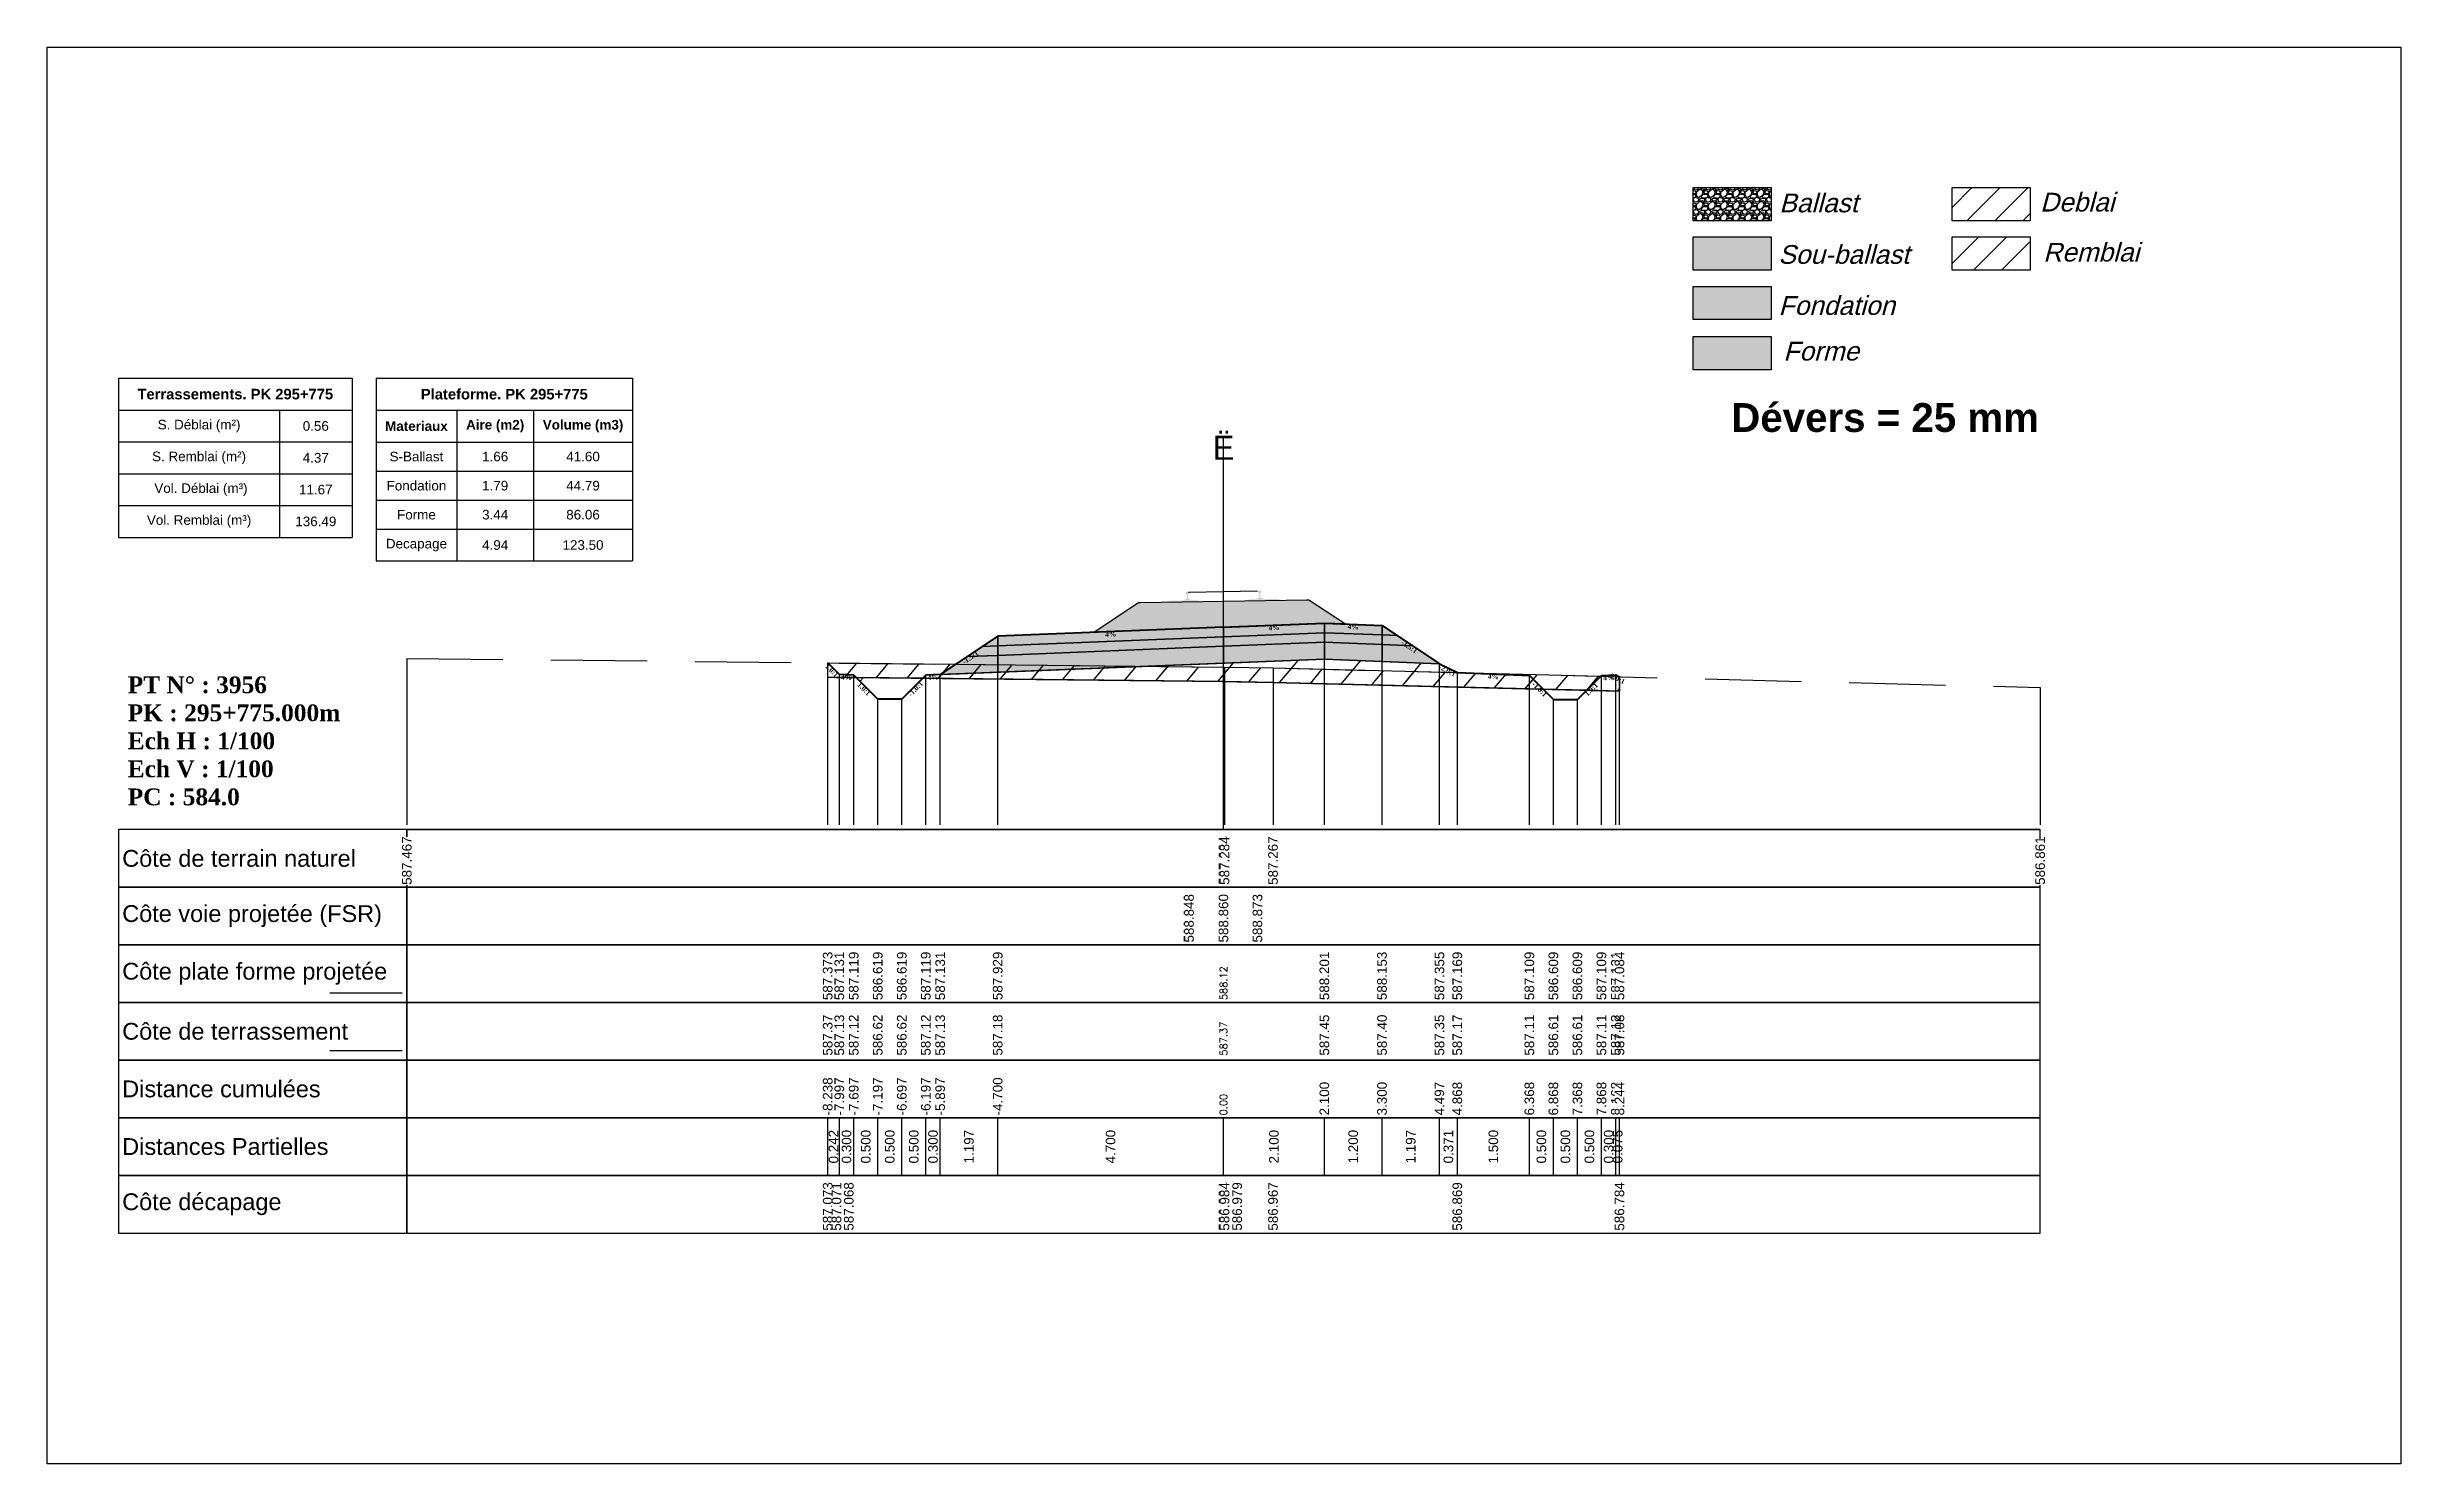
# Model space of a CAD drawing. Header units: millimetres. Extents: x 2762 to 3076, y 916 to 3305.
# Drawn here: x 2950.21 to 2999.21, y 927.48 to 956.98 of the extents above; entities that cross this region are included whole.
import ezdxf

# ---------------------------------------------------------------- set-up
doc = ezdxf.new("R2010")
doc.units = ezdxf.units.MM
doc.header["$LTSCALE"] = 2
doc.linetypes.add('CACHE', pattern=[9.525, 6.35, -3.175])
doc.linetypes.add('DASHED', pattern=[0.75, 0.5, -0.25])
for name, color, linetype in [('C-ANNO-TABL', 1, 'Continuous'), ('C-ANNO-TABL-TEXT', 150, 'Continuous'), ('C-ANNO-TABL-TITL', 150, 'Continuous'), ('C-ANNO-TABL-TTBL', 5, 'Continuous'), ('C-ROAD-CORR', 5, 'Continuous'), ('C-ROAD-SCTN', 7, 'Continuous')]:
    doc.layers.add(name, color=color, linetype=linetype)
doc.styles.add('ARIAL', font='arial.ttf')
doc.styles.add('C3D_Etiquette', font='romans.shx')
doc.styles.add('C3D_Profil_Travers', font='romans.shx')
doc.styles.get("Standard").update_dxf_attribs({"font": 'arial.ttf'})

msp = doc.modelspace()

# ---------------------------------------------------------------- texts
at = {"insert": (2985.274, 949.565), "char_height": 0.6, "attachment_point": 1}
msp.add_mtext_dynamic_manual_height_columns('{\\fArial|b1|i0|c0|p34;Dévers = 25 mm}', width=8.82587, gutter_width=1.25, heights=[0], dxfattribs=at)
at = {"color": 7, "linetype": 'Continuous', "lineweight": -3}
for s, insert, char_height, attachment_point, style in [('{\\fWingdings|b0|i0|c2|p0;Ë}', (2974.705, 948.384), 0.5, 8, 'C3D_Profil_Travers'), ('{\\fTimes New Roman|b1|i0|c0|p18;PT N° : 3956\\PPK : 295+775.000m\\PEch H : 1/100\\PEch V : 1/100\\PPC : 584.0}', (2951.893, 941.184), 0.35, 7, 'C3D_Profil_Travers'), ('{\\fArial|b0|i0|c0|p34;Côte de terrain naturel}', (2951.779, 940.084), 0.35, 4, 'C3D_Etiquette'), ('{\\fArial|b0|i0|c0|p34;Côte plate forme projetée}', (2951.779, 937.684), 0.35, 4, 'C3D_Etiquette'), ('{\\fArial|b0|i0|c0|p34;Côte de terrassement}', (2951.779, 936.484), 0.35, 4, 'C3D_Etiquette'), ('{\\fArial|b0|i0|c0|p34;Distance cumulées}', (2951.779, 935.284), 0.35, 4, 'C3D_Etiquette'), ('{\\fArial|b0|i0|c0|p34;Distances Partielles}', (2951.779, 934.084), 0.35, 4, 'C3D_Etiquette'), ('{\\fArial|b0|i0|c0|p34;Côte décapage}', (2951.779, 932.884), 0.35, 4, 'C3D_Etiquette')]:
    msp.add_mtext(s, dxfattribs=dict(at, insert=insert, char_height=char_height, attachment_point=attachment_point, style=style))
at = {"color": 7, "linetype": 'Continuous', "lineweight": -3, "char_height": 0.1, "attachment_point": 2, "style": 'C3D_Etiquette'}
for s, insert, width, rotation in [('{\\fTimes New Roman|b1|i0|c0|p18;4%}', (2972.355, 944.803), 0.42071, 2.2906), ('{\\fTimes New Roman|b1|i0|c0|p18;4%}', (2975.755, 944.939), 0.37094, 2.2906), ('{\\fTimes New Roman|b1|i0|c0|p18;4%}', (2977.404, 944.957), 0.42071, 357.7094), ('{\\fTimes New Roman|b1|i0|c0|p18;-1.5:1}', (2969.408, 944.31), 0.34598, 33.6901), ('{\\fTimes New Roman|b1|i0|c0|p18;-1.5:1}', (2978.601, 944.534), 0.34598, 326.3099), ('{\\fTimes New Roman|b1|i0|c0|p18;1.0:1}', (2966.584, 944.033), 0.29001, 315), ('{\\fTimes New Roman|b1|i0|c0|p18;4%}', (2966.858, 943.905), 0.37094, 357.7094), ('{\\fTimes New Roman|b1|i0|c0|p18;1.0:1}', (2967.255, 943.65), 0.29001, 315), ('{\\fTimes New Roman|b1|i0|c0|p18;-1.0:1}', (2968.261, 943.65), 0.34598, 45), ('{\\fTimes New Roman|b1|i0|c0|p18;4%}', (2968.658, 943.905), 0.42071, 2.2906), ('{\\fTimes New Roman|b1|i0|c0|p18;-2.0:1}', (2979.385, 944.042), 0.34598, 333.4349), ('{\\fTimes New Roman|b1|i0|c0|p18;4%}', (2980.323, 943.919), 0.42071, 357.7094), ('{\\fTimes New Roman|b1|i0|c0|p18;4%}', (2982.723, 943.895), 0.37094, 2.2906), ('{\\fTimes New Roman|b1|i0|c0|p18;-2.0:1}', (2982.909, 943.883), 0.34598, 333.4349), ('{\\fTimes New Roman|b1|i0|c0|p18;-1.0:1}', (2981.32, 943.64), 0.34598, 315), ('{\\fTimes New Roman|b1|i0|c0|p18;1.0:1}', (2982.326, 943.64), 0.29001, 45)]:
    msp.add_mtext(s, dxfattribs=dict(at, insert=insert, width=width, rotation=rotation))
at = {"color": 7, "linetype": 'Continuous', "lineweight": -3, "insert": (2951.779, 938.884), "char_height": 0.35, "attachment_point": 4}
msp.add_mtext('{\\fArial|b0|i0|c0|p34;Côte voie projetée (FSR)}', dxfattribs=at)
at = {"color": 7, "linetype": 'Continuous', "lineweight": -3, "rotation": 90, "style": 'C3D_Profil_Travers'}
for s, insert, char_height, attachment_point in [('588.12', (2974.705, 937.134), 0.15, 4), ('{\\fArial|b0|i0|c0|p34;587.37}', (2966.466, 935.979), 0.2, 4), ('{\\fArial|b0|i0|c0|p34;587.13}', (2966.708, 935.979), 0.2, 4), ('{\\fArial|b0|i0|c0|p34;587.12}', (2967.008, 935.979), 0.2, 4), ('{\\fArial|b0|i0|c0|p34;586.62}', (2967.508, 935.979), 0.2, 4), ('{\\fArial|b0|i0|c0|p34;586.62}', (2968.008, 935.979), 0.2, 4), ('{\\fArial|b0|i0|c0|p34;587.12}', (2968.508, 935.979), 0.2, 4), ('{\\fArial|b0|i0|c0|p34;587.13}', (2968.808, 935.979), 0.2, 4), ('{\\fArial|b0|i0|c0|p34;587.18}', (2970.005, 935.979), 0.2, 4), ('587.37', (2974.705, 935.979), 0.15, 4), ('{\\fArial|b0|i0|c0|p34;587.45}', (2976.805, 935.979), 0.2, 4), ('{\\fArial|b0|i0|c0|p34;587.40}', (2978.005, 935.979), 0.2, 4), ('{\\fArial|b0|i0|c0|p34;587.35}', (2979.201, 935.979), 0.2, 4), ('{\\fArial|b0|i0|c0|p34;587.17}', (2979.573, 935.979), 0.2, 4), ('{\\fArial|b0|i0|c0|p34;587.11}', (2981.073, 935.979), 0.2, 4), ('{\\fArial|b0|i0|c0|p34;586.61}', (2981.573, 935.979), 0.2, 4), ('{\\fArial|b0|i0|c0|p34;586.61}', (2982.073, 935.979), 0.2, 4), ('{\\fArial|b0|i0|c0|p34;587.11}', (2982.573, 935.979), 0.2, 4), ('{\\fArial|b0|i0|c0|p34;587.12}', (2982.873, 935.979), 0.2, 4), ('{\\fArial|b0|i0|c0|p34;587.08}', (2982.948, 935.979), 0.2, 4), ('0.00', (2974.705, 934.734), 0.15, 4), ('{\\fArial|b0|i0|c0|p34;0.242}', (2966.587, 934.084), 0.2, 5), ('{\\fArial|b0|i0|c0|p34;0.300}', (2966.858, 934.084), 0.2, 5), ('{\\fArial|b0|i0|c0|p34;0.500}', (2967.258, 934.084), 0.2, 5), ('{\\fArial|b0|i0|c0|p34;0.500}', (2967.758, 934.084), 0.2, 5), ('{\\fArial|b0|i0|c0|p34;0.500}', (2968.258, 934.084), 0.2, 5), ('{\\fArial|b0|i0|c0|p34;0.300}', (2968.658, 934.084), 0.2, 5), ('{\\fArial|b0|i0|c0|p34;1.197}', (2969.406, 934.084), 0.2, 5), ('{\\fArial|b0|i0|c0|p34;4.700}', (2972.355, 934.084), 0.2, 5), ('{\\fArial|b0|i0|c0|p34;2.100}', (2975.755, 934.084), 0.2, 5), ('{\\fArial|b0|i0|c0|p34;1.200}', (2977.405, 934.084), 0.2, 5), ('{\\fArial|b0|i0|c0|p34;1.197}', (2978.603, 934.084), 0.2, 5), ('{\\fArial|b0|i0|c0|p34;0.371}', (2979.387, 934.084), 0.2, 5), ('{\\fArial|b0|i0|c0|p34;1.500}', (2980.323, 934.084), 0.2, 5), ('{\\fArial|b0|i0|c0|p34;0.500}', (2981.323, 934.084), 0.2, 5), ('{\\fArial|b0|i0|c0|p34;0.500}', (2981.823, 934.084), 0.2, 5), ('{\\fArial|b0|i0|c0|p34;0.500}', (2982.323, 934.084), 0.2, 5), ('{\\fArial|b0|i0|c0|p34;0.300}', (2982.723, 934.084), 0.2, 5), ('{\\fArial|b0|i0|c0|p34;0.075}', (2982.911, 934.084), 0.2, 5)]:
    msp.add_mtext(s, dxfattribs=dict(at, insert=insert, char_height=char_height, attachment_point=attachment_point))
at = {"layer": 'C-ANNO-TABL-TEXT', "color": 7, "style": 'ARIAL', "oblique": 15}
for s, p in [('Ballast', (2986.274, 953.538)), ('Deblai', (2991.704, 953.554)), ('Sou-ballast', (2986.254, 952.465)), ('Remblai', (2991.768, 952.512)), ('Fondation', (2986.259, 951.402)), ('Forme', (2986.359, 950.452))]:
    msp.add_text(s, height=0.39, dxfattribs=at).set_placement(p)
at = {"layer": 'C-ANNO-TABL-TEXT', "color": 7, "linetype": 'Continuous', "lineweight": -3, "char_height": 0.2, "attachment_point": 5, "style": 'ARIAL'}
for s, insert in [('{\\fArial|b0|i0|c0|p34;\\C7;0.56}', (2955.809, 949.088)), ('{\\fArial|b0|i0|c0|p34;\\C7;4.37}', (2955.809, 948.426)), ('{\\fArial|b0|i0|c0|p34;\\C7;S-Ballast}', (2957.904, 948.451)), ('{\\fArial|b0|i0|c0|p34;\\C7;1.66}', (2959.543, 948.451)), ('{\\C18;\\c0;41.60}', (2961.372, 948.451)), ('{\\fArial|b0|i0|c0|p34;\\C7;11.67}', (2955.809, 947.764)), ('{\\fArial|b0|i0|c0|p34;\\C7;Fondation}', (2957.904, 947.845)), ('{\\fArial|b0|i0|c0|p34;\\C7;1.79}', (2959.543, 947.845)), ('{\\C18;\\c0;44.79}', (2961.372, 947.845)), ('{\\fArial|b0|i0|c0|p34;\\C7;136.49}', (2955.809, 947.101)), ('{\\fArial|b0|i0|c0|p34;\\C7;Forme}', (2957.904, 947.241)), ('{\\fArial|b0|i0|c0|p34;\\C7;3.44}', (2959.543, 947.241)), ('{\\C18;\\c0;86.06}', (2961.372, 947.241)), ('{\\fArial|b0|i0|c0|p34;\\C7;Decapage}', (2957.904, 946.609)), ('{\\fArial|b0|i0|c0|p34;\\C7;4.94}', (2959.543, 946.609)), ('{\\C18;\\c0;123.50}', (2961.372, 946.609))]:
    msp.add_mtext(s, dxfattribs=dict(at, insert=insert))
at = {"layer": 'C-ANNO-TABL-TITL', "color": 7, "linetype": 'Continuous', "lineweight": -3, "attachment_point": 5, "style": 'ARIAL'}
for s, insert, char_height in [('{\\fArial|b1|i0|c0|p34;\\C7;Terrassements. PK 295+775}', (2954.133, 949.751), 0.22), ('{\\fArial|b1|i0|c0|p34;\\C18;\\c0;Plateforme. PK 295+775}', (2959.733, 949.75), 0.22), ('{\\fArial|b0|i0|c0|p34;\\C7;S. Déblai (m²) }', (2953.379, 949.088), 0.2), ('{\\fArial|b1|i0|c0|p34;\\C7;Materiaux   }', (2957.904, 949.085), 0.2), ('{\\fArial|b1|i0|c0|p34;\\C7;Aire (m2)}', (2959.543, 949.085), 0.2), ('{\\fArial|b1|i0|c0|p34;\\C7;Volume (m3)}', (2961.372, 949.085), 0.2), ('{\\fArial|b0|i0|c0|p34;\\C7;S. Remblai (m²) }', (2953.379, 948.426), 0.2), ('{\\fArial|b0|i0|c0|p34;\\C7; Vol. Déblai (m³) }', (2953.379, 947.764), 0.2), ('{\\fArial|b0|i0|c0|p34;\\C7;Vol. Remblai (m³)}', (2953.379, 947.101), 0.2)]:
    msp.add_mtext(s, dxfattribs=dict(at, insert=insert, char_height=char_height))

# ---------------------------------------------------------------- hatches: boundary and pattern name
h = msp.add_hatch(color=11)
h.dxf.hatch_style = 1
h.paths.add_polyline_path([(2986.106, 953.024), (2984.48, 953.024), (2984.48, 952.332), (2986.106, 952.332)])
h = msp.add_hatch(color=30)
h.dxf.hatch_style = 1
h.paths.add_polyline_path([(2986.106, 951.996), (2984.48, 951.996), (2984.48, 951.304), (2986.106, 951.304)])
h = msp.add_hatch(color=83)
h.dxf.hatch_style = 1
h.paths.add_polyline_path([(2986.106, 950.95), (2984.48, 950.95), (2984.48, 950.259), (2986.106, 950.259)])
at = {"linetype": 'Continuous', "lineweight": -3}
h = msp.add_hatch(dxfattribs=at)
h.set_pattern_fill('GRAVEL', color=252, scale=0.009, style=0)
h.set_pattern_definition([(228.0128, (2972.168941, 945.021291), (-1.8288, -2.0574), [0.030755, -3.0447435]), (184.96974, (2972.148367, 944.998431), (2.743199999, 0.228600013), [0.0527764, -5.2248644]), (132.51045, (2972.09579, 944.993859), (2.286, -2.5146), [0.0372133, -3.684125]), (267.2737, (2972.006635, 944.936709), (0.2286, 4.572), [0.0480604, -4.7579794]), (292.83365, (2972.004349, 944.888703), (-1.143, 2.7432), [0.047127, -4.6655827]), (357.2737, (2972.022637, 944.845269), (-4.572, 0.2286), [0.0480604, -4.7579794]), (37.69424, (2972.0706434, 944.842983), (-2.9718, -2.286), [0.0635574, -6.2921804]), (72.25533, (2972.120935, 944.881845), (1.6002, 5.0292), [0.0600048, -5.940473]), (121.42957, (2972.139223, 944.938995), (-1.8288, 2.9718), [0.048223, -4.774099]), (175.23636, (2972.114077, 944.980143), (2.5146, -0.2286), [0.055054, -2.697654]), (222.39744, (2972.0592134, 944.984715), (-2.7432, -2.5146), [0.071197, -7.0485095]), (138.81407, (2972.23295, 944.934423), (-1.6002, 1.3716), [0.0243004, -2.405751]), (171.46923, (2972.214661, 944.950425), (2.9718, -0.4572), [0.0462314, -4.5769175]), (225, (2972.16894, 944.95728), (-3e-17, -0.2286), [0.032329, -0.29096]), (203.1986, (2972.15294, 944.984715), (1.143, 0.4572), [0.01741, -1.723556]), (291.8014, (2972.136937, 944.977857), (-0.2286, 0.6858), [0.024621, -1.206428]), (30.9638, (2972.14608, 944.954997), (0.6858, 0.4572), [0.039989, -1.292967]), (161.565, (2972.18037, 944.97557), (0.4572, -0.2286), [0.028916, -0.693981]), (16.38954, (2972.00435, 944.977857), (2.286, 0.6858), [0.040508, -4.0102944]), (70.34618, (2972.043211, 944.989287), (-0.9144, -2.5146), [0.033984, -3.3643994]), (293.1986, (2972.18037, 945.02129), (-0.4572, 1.143), [0.034819, -1.7061465]), (343.61046, (2972.194087, 944.989287), (-2.286, 0.6858), [0.040508, -4.0102944]), (339.44395, (2972.00435, 944.836125), (-1.143, 0.4572), [0.039063, -1.914096]), (294.77514, (2972.040925, 944.822409), (-1.143, 2.5146), [0.0327305, -3.2403234]), (66.8014, (2972.182657, 944.79269), (0.4572, 1.143), [0.034819, -1.7061465]), (17.35402, (2972.196373, 944.824695), (-2.9718, -0.9144), [0.0383204, -3.793714]), (69.44395, (2972.070643, 944.79269), (-0.4572, -1.143), [0.0195316, -1.933628]), (101.3099, (2972.16894, 944.79269), (-0.2286, 0.9144), [0.011656, -1.1539795]), (165.9638, (2972.166655, 944.80412), (0.6858, -0.2286), [0.047127, -0.895415]), (186.009, (2972.120935, 944.815551), (2.286, 0.2286), [0.043674, -4.323723]), (303.69, (2972.14608, 944.93442), (-0.2286, 0.4572), [0.032969, -0.79126]), (353.15723, (2972.164369, 944.906991), (3.8862, -0.4572), [0.05756, -5.698441]), (60.9454, (2972.22152, 944.900133), (-0.9144, -1.6002), [0.023536, -2.330045]), (90, (2972.23295, 944.9207), (-0.2286, 0.2286), [0.013716, -0.214884]), (120.25644, (2972.116363, 944.822409), (0.9144, -1.6002), [0.031758, -3.1440547]), (48.0128, (2972.100361, 944.849841), (1.8288, 2.0574), [0.06151, -3.0139886]), (0, (2972.1415, 944.89556), (0.2286, 0.2286), [0.059436, -0.169164]), (325.30485, (2972.200945, 944.895561), (2.286, -1.6002), [0.036145, -3.5783385]), (254.0546, (2972.230663, 944.874987), (-0.2286, -0.9144), [0.033285, -1.6309485]), (207.64598, (2972.221519, 944.842983), (-4.3434, -2.286), [0.054193, -5.365122]), (175.42608, (2972.173513, 944.817837), (-2.9718, 0.2286), [0.0573327, -5.675926])])
h.paths.add_polyline_path([(2972.004, 944.793), (2972.933, 945.412), (2972.977, 945.412), (2976.439, 945.472), (2976.483, 945.472), (2977.241, 944.967), (2976.805, 944.985)])
msp.add_hatch(color=254, dxfattribs=at).paths.add_polyline_path([(2973.494, 945.24), (2973.491, 945.425), (2973.605, 945.448), (2973.953, 945.454), (2973.953, 945.459), (2973.879, 945.458), (2973.879, 945.468), (2973.88, 945.469), (2973.881, 945.469), (2973.883, 945.47), (2973.903, 945.472), (2973.906, 945.472), (2973.909, 945.474), (2973.937, 945.484), (2973.939, 945.486), (2973.94, 945.487), (2973.941, 945.489), (2973.942, 945.493), (2973.943, 945.5), (2973.944, 945.509), (2973.945, 945.519), (2973.945, 945.543), (2973.944, 945.559), (2973.943, 945.565), (2973.942, 945.571), (2973.941, 945.576), (2973.941, 945.578), (2973.94, 945.581), (2973.939, 945.583), (2973.938, 945.584), (2973.937, 945.586), (2973.935, 945.586), (2973.92, 945.592), (2973.917, 945.593), (2973.917, 945.594), (2973.916, 945.596), (2973.916, 945.598), (2973.916, 945.616), (2973.916, 945.621), (2973.917, 945.623), (2973.919, 945.625), (2973.921, 945.627), (2973.924, 945.628), (2973.925, 945.629), (2973.929, 945.629), (2973.933, 945.63), (2973.936, 945.63), (2973.94, 945.631), (2973.945, 945.631), (2973.948, 945.631), (2973.951, 945.631), (2973.955, 945.631), (2973.958, 945.631), (2973.962, 945.631), (2973.967, 945.631), (2973.97, 945.631), (2973.974, 945.63), (2973.978, 945.63), (2973.979, 945.629), (2973.981, 945.628), (2973.984, 945.626), (2973.986, 945.624), (2973.987, 945.622), (2973.988, 945.617), (2973.988, 945.599), (2973.988, 945.597), (2973.987, 945.595), (2973.987, 945.594), (2973.984, 945.593), (2973.969, 945.587), (2973.968, 945.586), (2973.966, 945.585), (2973.965, 945.583), (2973.965, 945.582), (2973.964, 945.578), (2973.963, 945.576), (2973.963, 945.572), (2973.962, 945.566), (2973.962, 945.559), (2973.961, 945.543), (2973.962, 945.52), (2973.963, 945.509), (2973.964, 945.5), (2973.966, 945.493), (2973.967, 945.489), (2973.967, 945.488), (2973.969, 945.486), (2973.971, 945.485), (2973.999, 945.475), (2974.002, 945.474), (2974.006, 945.474), (2974.026, 945.472), (2974.027, 945.472), (2974.028, 945.471), (2974.029, 945.47), (2974.029, 945.46), (2973.955, 945.459), (2973.955, 945.454), (2974.159, 945.457), (2974.291, 945.429), (2975.125, 945.443), (2975.256, 945.476), (2975.46, 945.48), (2975.46, 945.485), (2975.386, 945.484), (2975.386, 945.494), (2975.387, 945.495), (2975.388, 945.496), (2975.389, 945.496), (2975.409, 945.498), (2975.413, 945.498), (2975.416, 945.5), (2975.444, 945.511), (2975.446, 945.512), (2975.447, 945.513), (2975.448, 945.515), (2975.449, 945.519), (2975.45, 945.526), (2975.451, 945.535), (2975.452, 945.546), (2975.451, 945.569), (2975.45, 945.585), (2975.45, 945.592), (2975.449, 945.598), (2975.448, 945.602), (2975.448, 945.604), (2975.447, 945.607), (2975.446, 945.609), (2975.445, 945.61), (2975.443, 945.612), (2975.442, 945.612), (2975.427, 945.618), (2975.424, 945.619), (2975.423, 945.62), (2975.423, 945.622), (2975.423, 945.624), (2975.422, 945.642), (2975.423, 945.647), (2975.424, 945.649), (2975.426, 945.651), (2975.428, 945.653), (2975.431, 945.654), (2975.432, 945.655), (2975.435, 945.656), (2975.439, 945.656), (2975.443, 945.657), (2975.447, 945.657), (2975.452, 945.657), (2975.455, 945.657), (2975.458, 945.657), (2975.461, 945.657), (2975.465, 945.657), (2975.469, 945.657), (2975.474, 945.657), (2975.477, 945.657), (2975.481, 945.657), (2975.485, 945.656), (2975.486, 945.655), (2975.488, 945.654), (2975.49, 945.653), (2975.493, 945.65), (2975.494, 945.648), (2975.494, 945.644), (2975.495, 945.626), (2975.495, 945.623), (2975.494, 945.622), (2975.494, 945.621), (2975.491, 945.619), (2975.476, 945.613), (2975.474, 945.612), (2975.473, 945.611), (2975.472, 945.61), (2975.471, 945.608), (2975.471, 945.604), (2975.47, 945.602), (2975.469, 945.598), (2975.469, 945.592), (2975.468, 945.586), (2975.468, 945.57), (2975.468, 945.546), (2975.47, 945.535), (2975.471, 945.526), (2975.472, 945.519), (2975.473, 945.515), (2975.474, 945.514), (2975.475, 945.513), (2975.478, 945.511), (2975.506, 945.501), (2975.509, 945.5), (2975.512, 945.5), (2975.532, 945.499), (2975.534, 945.498), (2975.535, 945.497), (2975.536, 945.496), (2975.536, 945.487), (2975.462, 945.485), (2975.462, 945.48), (2975.81, 945.486), (2975.925, 945.467), (2975.929, 945.282)])
h = msp.add_hatch(color=30, dxfattribs=at)
h.paths.add_polyline_path([(2978.005, 944.537), (2978.005, 944.737), (2978.324, 944.724), (2978.643, 944.511)])
h.paths.add_polyline_path([(2976.805, 944.585), (2976.805, 944.785), (2978.005, 944.737), (2978.005, 944.537)])
h.paths.add_polyline_path([(2974.705, 944.501), (2974.705, 944.701), (2976.805, 944.785), (2976.805, 944.585)])
h.paths.add_polyline_path([(2970.005, 944.313), (2970.005, 944.513), (2974.705, 944.701), (2974.705, 944.501)])
h.paths.add_polyline_path([(2969.366, 944.287), (2969.685, 944.5), (2970.005, 944.513), (2970.005, 944.313)])
h = msp.add_hatch(color=11, dxfattribs=at)
h.paths.add_polyline_path([(2978.005, 944.737), (2978.005, 944.937), (2978.324, 944.724)])
h.paths.add_polyline_path([(2976.805, 944.785), (2976.805, 944.985), (2978.005, 944.937), (2978.005, 944.737)])
h.paths.add_polyline_path([(2974.705, 944.701), (2974.705, 944.901), (2976.805, 944.985), (2976.805, 944.785)])
h.paths.add_polyline_path([(2970.005, 944.513), (2970.005, 944.713), (2974.705, 944.901), (2974.705, 944.701)])
h.paths.add_polyline_path([(2969.685, 944.5), (2970.005, 944.713), (2970.005, 944.513)])
h = msp.add_hatch(dxfattribs=at)
h.set_pattern_fill('_U', color=3, angle=50, style=0, pattern_type=0)
h.set_pattern_definition([(50, (2982.2646, 943.5848), (-0.766044, 0.64279), [])])
h.paths.add_polyline_path([(2982.265, 943.585), (2982.573, 943.893), (2982.873, 943.905), (2982.948, 943.867), (2982.948, 943.567)])
h.paths.add_polyline_path([(2968.44, 943.835), (2968.508, 943.903), (2976.805, 944.235), (2979.201, 944.139), (2979.573, 943.953), (2981.073, 943.893), (2981.358, 943.608), (2975.736, 943.75), (2974.727, 943.768)])
h.paths.add_polyline_path([(2966.466, 943.856), (2966.466, 944.156), (2966.708, 943.915), (2967.008, 943.903), (2967.061, 943.85)])
h = msp.add_hatch(color=83, dxfattribs=at)
h.paths.add_polyline_path([(2978.005, 944.187), (2978.005, 944.537), (2978.643, 944.511), (2979.201, 944.139)])
h.paths.add_polyline_path([(2976.805, 944.235), (2976.805, 944.585), (2978.005, 944.537), (2978.005, 944.187)])
h.paths.add_polyline_path([(2974.705, 944.151), (2974.705, 944.501), (2976.805, 944.585), (2976.805, 944.235)])
h.paths.add_polyline_path([(2970.005, 943.963), (2970.005, 944.313), (2974.705, 944.501), (2974.705, 944.151)])
h.paths.add_polyline_path([(2968.808, 943.915), (2969.366, 944.287), (2970.005, 944.313), (2970.005, 943.963)])
h = msp.add_hatch(dxfattribs=at)
h.set_pattern_fill('_U', color=150, scale=0.5, angle=50, style=0, pattern_type=0)
h.set_pattern_definition([(50, (2982.26457, 943.5848), (-0.383022, 0.321394), [])])
h.paths.add_polyline_path([(2982.265, 943.585), (2982.557, 943.877), (2982.948, 943.867), (2982.948, 943.567)])
h.paths.add_polyline_path([(2979.573, 943.953), (2982.557, 943.877), (2982.265, 943.585), (2981.358, 943.608), (2981.073, 943.893)])
h.paths.add_polyline_path([(2968.44, 943.835), (2968.508, 943.903), (2968.808, 943.915), (2969.127, 944.128), (2974.727, 944.068), (2975.736, 944.05), (2979.573, 943.953), (2981.073, 943.893), (2981.358, 943.608), (2975.736, 943.75), (2974.727, 943.768)])
h.paths.add_polyline_path([(2966.466, 944.156), (2969.127, 944.128), (2968.808, 943.915), (2968.508, 943.903), (2968.44, 943.835), (2967.061, 943.85), (2967.008, 943.903), (2966.708, 943.915)])
h.paths.add_polyline_path([(2966.466, 943.856), (2966.466, 944.156), (2966.708, 943.915), (2967.008, 943.903), (2967.061, 943.85)])
h = msp.add_hatch(dxfattribs=at)
h.set_pattern_fill('_U', color=1, angle=50, style=0, pattern_type=0)
h.set_pattern_definition([(50, (2981.3582, 943.6078), (-0.766044, 0.64279), [])])
h.paths.add_polyline_path([(2981.358, 943.608), (2982.265, 943.585), (2982.073, 943.393), (2981.573, 943.393)])
h.paths.add_polyline_path([(2967.061, 943.85), (2968.44, 943.835), (2968.008, 943.403), (2967.508, 943.403)])

# ---------------------------------------------------------------- linework, layer by layer
for p, q in [((2984.48, 954.051), (2986.106, 954.051)), ((2984.48, 953.359), (2984.48, 954.051)), ((2986.106, 954.051), (2986.106, 953.359)), ((2989.873, 954.051), (2991.499, 954.051)), ((2989.873, 953.359), (2989.873, 954.051)), ((2991.499, 954.051), (2991.499, 953.359)), ((2986.106, 953.359), (2984.48, 953.359)), ((2991.499, 953.359), (2989.873, 953.359)), ((2984.48, 953.024), (2986.106, 953.024)), ((2984.48, 952.332), (2984.48, 953.024)), ((2986.106, 953.024), (2986.106, 952.332)), ((2989.873, 953.024), (2991.499, 953.024)), ((2989.873, 952.332), (2989.873, 953.024)), ((2991.499, 953.024), (2991.499, 952.332)), ((2986.106, 952.332), (2984.48, 952.332)), ((2991.499, 952.332), (2989.873, 952.332)), ((2984.48, 951.996), (2986.106, 951.996)), ((2984.48, 951.304), (2984.48, 951.996)), ((2986.106, 951.996), (2986.106, 951.304)), ((2986.106, 951.304), (2984.48, 951.304)), ((2984.48, 950.95), (2986.106, 950.95)), ((2984.48, 950.259), (2984.48, 950.95)), ((2986.106, 950.95), (2986.106, 950.259)), ((2986.106, 950.259), (2984.48, 950.259))]:
    msp.add_line(p, q)
at = {"linetype": 'Continuous'}
for p, q in [((2984.486, 954.051), (2984.499, 954.02)), ((2984.585, 954.02), (2984.596, 954.051)), ((2984.642, 954.025), (2984.618, 954.051)), ((2984.685, 954.031), (2984.627, 954.026)), ((2984.719, 954.051), (2984.701, 954.031)), ((2984.74, 954.051), (2984.753, 954.02)), ((2984.839, 954.02), (2984.85, 954.051)), ((2984.896, 954.025), (2984.872, 954.051)), ((2984.939, 954.031), (2984.881, 954.026)), ((2984.973, 954.051), (2984.955, 954.031)), ((2984.994, 954.051), (2985.007, 954.02)), ((2985.093, 954.02), (2985.104, 954.051)), ((2985.15, 954.025), (2985.126, 954.051)), ((2985.193, 954.031), (2985.135, 954.026)), ((2985.227, 954.051), (2985.209, 954.031)), ((2985.248, 954.051), (2985.261, 954.02)), ((2985.347, 954.02), (2985.358, 954.051)), ((2985.404, 954.025), (2985.38, 954.051)), ((2985.447, 954.031), (2985.389, 954.026)), ((2985.481, 954.051), (2985.463, 954.031)), ((2985.502, 954.051), (2985.515, 954.02)), ((2985.601, 954.02), (2985.612, 954.051)), ((2985.658, 954.025), (2985.634, 954.051)), ((2985.701, 954.031), (2985.643, 954.026)), ((2985.735, 954.051), (2985.717, 954.031)), ((2985.756, 954.051), (2985.769, 954.02)), ((2985.855, 954.02), (2985.866, 954.051)), ((2985.912, 954.025), (2985.888, 954.051)), ((2985.955, 954.031), (2985.897, 954.026)), ((2985.989, 954.051), (2985.971, 954.031)), ((2986.01, 954.051), (2986.023, 954.02)), ((2984.483, 954.005), (2984.48, 954.006)), ((2984.48, 954.003), (2984.483, 954.005)), ((2984.52, 953.976), (2984.48, 953.982)), ((2984.48, 953.937), (2984.53, 953.931)), ((2984.48, 953.916), (2984.506, 953.916)), ((2984.532, 953.852), (2984.48, 953.824)), ((2984.483, 953.751), (2984.48, 953.752)), ((2984.48, 953.749), (2984.483, 953.751)), ((2984.52, 953.722), (2984.48, 953.728)), ((2984.48, 953.683), (2984.53, 953.677)), ((2984.48, 953.662), (2984.506, 953.662)), ((2984.532, 953.598), (2984.48, 953.57)), ((2984.484, 953.802), (2984.499, 953.766)), ((2984.484, 953.548), (2984.499, 953.512)), ((2984.485, 953.802), (2984.501, 953.837)), ((2984.485, 953.548), (2984.501, 953.583)), ((2984.498, 954.02), (2984.541, 954.008)), ((2984.498, 953.766), (2984.541, 953.754)), ((2984.501, 953.838), (2984.542, 953.851)), ((2984.501, 953.584), (2984.542, 953.597)), ((2984.505, 953.918), (2984.539, 953.895)), ((2984.505, 953.664), (2984.539, 953.641)), ((2984.543, 953.96), (2984.522, 953.978)), ((2984.543, 953.706), (2984.522, 953.724)), ((2984.529, 953.921), (2984.542, 953.944)), ((2984.539, 953.893), (2984.529, 953.858)), ((2984.529, 953.667), (2984.542, 953.69)), ((2984.539, 953.639), (2984.529, 953.604)), ((2984.541, 954.008), (2984.585, 954.021)), ((2984.541, 953.849), (2984.582, 953.834)), ((2984.541, 953.754), (2984.585, 953.767)), ((2984.541, 953.595), (2984.582, 953.58)), ((2984.544, 953.962), (2984.542, 953.908)), ((2984.542, 953.944), (2984.542, 953.959)), ((2984.542, 953.909), (2984.562, 953.86)), ((2984.544, 953.708), (2984.542, 953.654)), ((2984.542, 953.69), (2984.542, 953.705)), ((2984.542, 953.655), (2984.562, 953.606)), ((2984.609, 954.008), (2984.55, 953.955)), ((2984.609, 953.754), (2984.55, 953.701)), ((2984.562, 953.858), (2984.615, 953.855)), ((2984.562, 953.604), (2984.615, 953.601)), ((2984.581, 953.835), (2984.596, 953.802)), ((2984.581, 953.581), (2984.596, 953.548)), ((2984.585, 953.766), (2984.598, 953.802)), ((2984.585, 953.512), (2984.598, 953.548)), ((2984.662, 954.008), (2984.601, 954.013)), ((2984.662, 953.754), (2984.601, 953.759)), ((2984.642, 953.771), (2984.614, 953.802)), ((2984.642, 953.517), (2984.614, 953.548)), ((2984.615, 953.858), (2984.671, 953.901)), ((2984.615, 953.802), (2984.623, 953.822)), ((2984.615, 953.604), (2984.671, 953.647)), ((2984.615, 953.548), (2984.623, 953.568)), ((2984.671, 953.822), (2984.623, 953.816)), ((2984.671, 953.568), (2984.623, 953.562)), ((2984.685, 953.777), (2984.627, 953.772)), ((2984.649, 953.865), (2984.694, 953.916)), ((2984.649, 953.611), (2984.694, 953.662)), ((2984.668, 953.836), (2984.65, 953.866)), ((2984.668, 953.582), (2984.65, 953.612)), ((2984.689, 953.963), (2984.661, 954.009)), ((2984.689, 953.709), (2984.661, 953.755)), ((2984.73, 953.832), (2984.666, 953.837)), ((2984.73, 953.578), (2984.666, 953.583)), ((2984.671, 953.901), (2984.691, 953.964)), ((2984.722, 953.814), (2984.671, 953.827)), ((2984.671, 953.647), (2984.691, 953.71)), ((2984.722, 953.56), (2984.671, 953.573)), ((2984.688, 954.008), (2984.698, 953.982)), ((2984.688, 953.754), (2984.698, 953.728)), ((2984.707, 954.016), (2984.689, 954.008)), ((2984.707, 953.762), (2984.689, 953.754)), ((2984.694, 953.916), (2984.76, 953.916)), ((2984.694, 953.662), (2984.76, 953.662)), ((2984.699, 953.982), (2984.737, 954.005)), ((2984.724, 953.985), (2984.699, 953.959)), ((2984.699, 953.959), (2984.719, 953.929)), ((2984.699, 953.728), (2984.737, 953.751)), ((2984.724, 953.731), (2984.699, 953.705)), ((2984.699, 953.705), (2984.719, 953.675)), ((2984.724, 953.802), (2984.701, 953.777)), ((2984.724, 953.548), (2984.701, 953.523)), ((2984.737, 954.005), (2984.706, 954.015)), ((2984.737, 953.751), (2984.706, 953.761)), ((2984.72, 953.938), (2984.784, 953.931)), ((2984.72, 953.684), (2984.784, 953.677)), ((2984.724, 953.802), (2984.722, 953.814)), ((2984.724, 953.548), (2984.722, 953.56)), ((2984.774, 953.976), (2984.724, 953.984)), ((2984.774, 953.722), (2984.724, 953.73)), ((2984.786, 953.852), (2984.733, 953.824)), ((2984.786, 953.598), (2984.733, 953.57)), ((2984.738, 953.802), (2984.753, 953.766)), ((2984.738, 953.548), (2984.753, 953.512)), ((2984.739, 953.802), (2984.755, 953.837)), ((2984.739, 953.548), (2984.755, 953.583)), ((2984.752, 954.02), (2984.795, 954.008)), ((2984.752, 953.766), (2984.795, 953.754)), ((2984.755, 953.838), (2984.796, 953.851)), ((2984.755, 953.584), (2984.796, 953.597)), ((2984.759, 953.918), (2984.793, 953.895)), ((2984.759, 953.664), (2984.793, 953.641)), ((2984.797, 953.96), (2984.776, 953.978)), ((2984.797, 953.706), (2984.776, 953.724)), ((2984.783, 953.921), (2984.796, 953.944)), ((2984.793, 953.893), (2984.783, 953.858)), ((2984.783, 953.667), (2984.796, 953.69)), ((2984.793, 953.639), (2984.783, 953.604)), ((2984.795, 954.008), (2984.839, 954.021)), ((2984.795, 953.849), (2984.836, 953.834)), ((2984.795, 953.754), (2984.839, 953.767)), ((2984.795, 953.595), (2984.836, 953.58)), ((2984.798, 953.962), (2984.796, 953.908)), ((2984.796, 953.944), (2984.796, 953.959)), ((2984.796, 953.909), (2984.816, 953.86)), ((2984.798, 953.708), (2984.796, 953.654)), ((2984.796, 953.69), (2984.796, 953.705)), ((2984.796, 953.655), (2984.816, 953.606)), ((2984.863, 954.008), (2984.804, 953.955)), ((2984.863, 953.754), (2984.804, 953.701)), ((2984.816, 953.858), (2984.869, 953.855)), ((2984.816, 953.604), (2984.869, 953.601)), ((2984.835, 953.835), (2984.85, 953.802)), ((2984.835, 953.581), (2984.85, 953.548)), ((2984.839, 953.766), (2984.852, 953.802)), ((2984.839, 953.512), (2984.852, 953.548)), ((2984.916, 954.008), (2984.855, 954.013)), ((2984.916, 953.754), (2984.855, 953.759)), ((2984.896, 953.771), (2984.868, 953.802)), ((2984.896, 953.517), (2984.868, 953.548)), ((2984.869, 953.858), (2984.925, 953.901)), ((2984.869, 953.802), (2984.877, 953.822)), ((2984.869, 953.604), (2984.925, 953.647)), ((2984.869, 953.548), (2984.877, 953.568)), ((2984.925, 953.822), (2984.877, 953.816)), ((2984.925, 953.568), (2984.877, 953.562)), ((2984.939, 953.777), (2984.881, 953.772)), ((2984.903, 953.865), (2984.948, 953.916)), ((2984.903, 953.611), (2984.948, 953.662)), ((2984.922, 953.836), (2984.904, 953.866)), ((2984.922, 953.582), (2984.904, 953.612)), ((2984.943, 953.963), (2984.915, 954.009)), ((2984.943, 953.709), (2984.915, 953.755)), ((2984.984, 953.832), (2984.92, 953.837)), ((2984.984, 953.578), (2984.92, 953.583)), ((2984.925, 953.901), (2984.945, 953.964)), ((2984.976, 953.814), (2984.925, 953.827)), ((2984.925, 953.647), (2984.945, 953.71)), ((2984.976, 953.56), (2984.925, 953.573)), ((2984.942, 954.008), (2984.952, 953.982)), ((2984.942, 953.754), (2984.952, 953.728)), ((2984.961, 954.016), (2984.943, 954.008)), ((2984.961, 953.762), (2984.943, 953.754)), ((2984.948, 953.916), (2985.014, 953.916)), ((2984.948, 953.662), (2985.014, 953.662)), ((2984.953, 953.982), (2984.991, 954.005)), ((2984.978, 953.985), (2984.953, 953.959)), ((2984.953, 953.959), (2984.973, 953.929)), ((2984.953, 953.728), (2984.991, 953.751)), ((2984.978, 953.731), (2984.953, 953.705)), ((2984.953, 953.705), (2984.973, 953.675)), ((2984.978, 953.802), (2984.955, 953.777)), ((2984.978, 953.548), (2984.955, 953.523)), ((2984.991, 954.005), (2984.96, 954.015)), ((2984.991, 953.751), (2984.96, 953.761)), ((2984.974, 953.938), (2985.038, 953.931)), ((2984.974, 953.684), (2985.038, 953.677)), ((2984.978, 953.802), (2984.976, 953.814)), ((2984.978, 953.548), (2984.976, 953.56)), ((2985.028, 953.976), (2984.978, 953.984)), ((2985.028, 953.722), (2984.978, 953.73)), ((2985.04, 953.852), (2984.987, 953.824)), ((2985.04, 953.598), (2984.987, 953.57)), ((2984.992, 953.802), (2985.007, 953.766)), ((2984.992, 953.548), (2985.007, 953.512)), ((2984.993, 953.802), (2985.009, 953.837)), ((2984.993, 953.548), (2985.009, 953.583)), ((2985.006, 954.02), (2985.049, 954.008)), ((2985.006, 953.766), (2985.049, 953.754)), ((2985.009, 953.838), (2985.05, 953.851)), ((2985.009, 953.584), (2985.05, 953.597)), ((2985.013, 953.918), (2985.047, 953.895)), ((2985.013, 953.664), (2985.047, 953.641)), ((2985.051, 953.96), (2985.03, 953.978)), ((2985.051, 953.706), (2985.03, 953.724)), ((2985.037, 953.921), (2985.05, 953.944)), ((2985.047, 953.893), (2985.037, 953.858)), ((2985.037, 953.667), (2985.05, 953.69)), ((2985.047, 953.639), (2985.037, 953.604)), ((2985.049, 954.008), (2985.093, 954.021)), ((2985.049, 953.849), (2985.09, 953.834)), ((2985.049, 953.754), (2985.093, 953.767)), ((2985.049, 953.595), (2985.09, 953.58)), ((2985.052, 953.962), (2985.05, 953.908)), ((2985.05, 953.944), (2985.05, 953.959)), ((2985.05, 953.909), (2985.07, 953.86)), ((2985.052, 953.708), (2985.05, 953.654)), ((2985.05, 953.69), (2985.05, 953.705)), ((2985.05, 953.655), (2985.07, 953.606)), ((2985.117, 954.008), (2985.058, 953.955)), ((2985.117, 953.754), (2985.058, 953.701)), ((2985.07, 953.858), (2985.123, 953.855)), ((2985.07, 953.604), (2985.123, 953.601)), ((2985.089, 953.835), (2985.104, 953.802)), ((2985.089, 953.581), (2985.104, 953.548)), ((2985.093, 953.766), (2985.106, 953.802)), ((2985.093, 953.512), (2985.106, 953.548)), ((2985.17, 954.008), (2985.109, 954.013)), ((2985.17, 953.754), (2985.109, 953.759)), ((2985.15, 953.771), (2985.122, 953.802)), ((2985.15, 953.517), (2985.122, 953.548)), ((2985.123, 953.858), (2985.179, 953.901)), ((2985.123, 953.802), (2985.131, 953.822)), ((2985.123, 953.604), (2985.179, 953.647)), ((2985.123, 953.548), (2985.131, 953.568)), ((2985.179, 953.822), (2985.131, 953.816)), ((2985.179, 953.568), (2985.131, 953.562)), ((2985.193, 953.777), (2985.135, 953.772)), ((2985.157, 953.865), (2985.202, 953.916)), ((2985.157, 953.611), (2985.202, 953.662)), ((2985.176, 953.836), (2985.158, 953.866)), ((2985.176, 953.582), (2985.158, 953.612)), ((2985.197, 953.963), (2985.169, 954.009)), ((2985.197, 953.709), (2985.169, 953.755)), ((2985.238, 953.832), (2985.174, 953.837)), ((2985.238, 953.578), (2985.174, 953.583)), ((2985.179, 953.901), (2985.199, 953.964)), ((2985.23, 953.814), (2985.179, 953.827)), ((2985.179, 953.647), (2985.199, 953.71)), ((2985.23, 953.56), (2985.179, 953.573)), ((2985.196, 954.008), (2985.206, 953.982)), ((2985.196, 953.754), (2985.206, 953.728)), ((2985.215, 954.016), (2985.197, 954.008)), ((2985.215, 953.762), (2985.197, 953.754)), ((2985.202, 953.916), (2985.268, 953.916)), ((2985.202, 953.662), (2985.268, 953.662)), ((2985.207, 953.982), (2985.245, 954.005)), ((2985.232, 953.985), (2985.207, 953.959)), ((2985.207, 953.959), (2985.227, 953.929)), ((2985.207, 953.728), (2985.245, 953.751)), ((2985.232, 953.731), (2985.207, 953.705)), ((2985.207, 953.705), (2985.227, 953.675)), ((2985.232, 953.802), (2985.209, 953.777)), ((2985.232, 953.548), (2985.209, 953.523)), ((2985.245, 954.005), (2985.214, 954.015)), ((2985.245, 953.751), (2985.214, 953.761)), ((2985.228, 953.938), (2985.292, 953.931)), ((2985.228, 953.684), (2985.292, 953.677)), ((2985.232, 953.802), (2985.23, 953.814)), ((2985.232, 953.548), (2985.23, 953.56)), ((2985.282, 953.976), (2985.232, 953.984)), ((2985.282, 953.722), (2985.232, 953.73)), ((2985.294, 953.852), (2985.241, 953.824)), ((2985.294, 953.598), (2985.241, 953.57)), ((2985.246, 953.802), (2985.261, 953.766)), ((2985.246, 953.548), (2985.261, 953.512)), ((2985.247, 953.802), (2985.263, 953.837)), ((2985.247, 953.548), (2985.263, 953.583)), ((2985.26, 954.02), (2985.303, 954.008)), ((2985.26, 953.766), (2985.303, 953.754)), ((2985.263, 953.838), (2985.304, 953.851)), ((2985.263, 953.584), (2985.304, 953.597)), ((2985.267, 953.918), (2985.301, 953.895)), ((2985.267, 953.664), (2985.301, 953.641)), ((2985.305, 953.96), (2985.284, 953.978)), ((2985.305, 953.706), (2985.284, 953.724)), ((2985.291, 953.921), (2985.304, 953.944)), ((2985.301, 953.893), (2985.291, 953.858)), ((2985.291, 953.667), (2985.304, 953.69)), ((2985.301, 953.639), (2985.291, 953.604)), ((2985.303, 954.008), (2985.347, 954.021)), ((2985.303, 953.849), (2985.344, 953.834)), ((2985.303, 953.754), (2985.347, 953.767)), ((2985.303, 953.595), (2985.344, 953.58)), ((2985.306, 953.962), (2985.304, 953.908)), ((2985.304, 953.944), (2985.304, 953.959)), ((2985.304, 953.909), (2985.324, 953.86)), ((2985.306, 953.708), (2985.304, 953.654)), ((2985.304, 953.69), (2985.304, 953.705)), ((2985.304, 953.655), (2985.324, 953.606)), ((2985.371, 954.008), (2985.312, 953.955)), ((2985.371, 953.754), (2985.312, 953.701)), ((2985.324, 953.858), (2985.377, 953.855)), ((2985.324, 953.604), (2985.377, 953.601)), ((2985.343, 953.835), (2985.358, 953.802)), ((2985.343, 953.581), (2985.358, 953.548)), ((2985.347, 953.766), (2985.36, 953.802)), ((2985.347, 953.512), (2985.36, 953.548)), ((2985.424, 954.008), (2985.363, 954.013)), ((2985.424, 953.754), (2985.363, 953.759)), ((2985.404, 953.771), (2985.376, 953.802)), ((2985.404, 953.517), (2985.376, 953.548)), ((2985.377, 953.858), (2985.433, 953.901)), ((2985.377, 953.802), (2985.385, 953.822)), ((2985.377, 953.604), (2985.433, 953.647)), ((2985.377, 953.548), (2985.385, 953.568)), ((2985.433, 953.822), (2985.385, 953.816)), ((2985.433, 953.568), (2985.385, 953.562)), ((2985.447, 953.777), (2985.389, 953.772)), ((2985.411, 953.865), (2985.456, 953.916)), ((2985.411, 953.611), (2985.456, 953.662)), ((2985.43, 953.836), (2985.412, 953.866)), ((2985.43, 953.582), (2985.412, 953.612)), ((2985.451, 953.963), (2985.423, 954.009)), ((2985.451, 953.709), (2985.423, 953.755)), ((2985.492, 953.832), (2985.428, 953.837)), ((2985.492, 953.578), (2985.428, 953.583)), ((2985.433, 953.901), (2985.453, 953.964)), ((2985.484, 953.814), (2985.433, 953.827)), ((2985.433, 953.647), (2985.453, 953.71)), ((2985.484, 953.56), (2985.433, 953.573)), ((2985.45, 954.008), (2985.46, 953.982)), ((2985.45, 953.754), (2985.46, 953.728)), ((2985.469, 954.016), (2985.451, 954.008)), ((2985.469, 953.762), (2985.451, 953.754)), ((2985.456, 953.916), (2985.522, 953.916)), ((2985.456, 953.662), (2985.522, 953.662)), ((2985.461, 953.982), (2985.499, 954.005)), ((2985.486, 953.985), (2985.461, 953.959)), ((2985.461, 953.959), (2985.481, 953.929)), ((2985.461, 953.728), (2985.499, 953.751)), ((2985.486, 953.731), (2985.461, 953.705)), ((2985.461, 953.705), (2985.481, 953.675)), ((2985.486, 953.802), (2985.463, 953.777)), ((2985.486, 953.548), (2985.463, 953.523)), ((2985.499, 954.005), (2985.468, 954.015)), ((2985.499, 953.751), (2985.468, 953.761)), ((2985.482, 953.938), (2985.546, 953.931)), ((2985.482, 953.684), (2985.546, 953.677)), ((2985.486, 953.802), (2985.484, 953.814)), ((2985.486, 953.548), (2985.484, 953.56)), ((2985.536, 953.976), (2985.486, 953.984)), ((2985.536, 953.722), (2985.486, 953.73)), ((2985.548, 953.852), (2985.495, 953.824)), ((2985.548, 953.598), (2985.495, 953.57)), ((2985.5, 953.802), (2985.515, 953.766)), ((2985.5, 953.548), (2985.515, 953.512)), ((2985.501, 953.802), (2985.517, 953.837)), ((2985.501, 953.548), (2985.517, 953.583)), ((2985.514, 954.02), (2985.557, 954.008)), ((2985.514, 953.766), (2985.557, 953.754)), ((2985.517, 953.838), (2985.558, 953.851)), ((2985.517, 953.584), (2985.558, 953.597)), ((2985.521, 953.918), (2985.555, 953.895)), ((2985.521, 953.664), (2985.555, 953.641)), ((2985.559, 953.96), (2985.538, 953.978)), ((2985.559, 953.706), (2985.538, 953.724)), ((2985.545, 953.921), (2985.558, 953.944)), ((2985.555, 953.893), (2985.545, 953.858)), ((2985.545, 953.667), (2985.558, 953.69)), ((2985.555, 953.639), (2985.545, 953.604)), ((2985.557, 954.008), (2985.601, 954.021)), ((2985.557, 953.849), (2985.598, 953.834)), ((2985.557, 953.754), (2985.601, 953.767)), ((2985.557, 953.595), (2985.598, 953.58)), ((2985.56, 953.962), (2985.558, 953.908)), ((2985.558, 953.944), (2985.558, 953.959)), ((2985.558, 953.909), (2985.578, 953.86)), ((2985.56, 953.708), (2985.558, 953.654)), ((2985.558, 953.69), (2985.558, 953.705)), ((2985.558, 953.655), (2985.578, 953.606)), ((2985.625, 954.008), (2985.566, 953.955)), ((2985.625, 953.754), (2985.566, 953.701)), ((2985.578, 953.858), (2985.631, 953.855)), ((2985.578, 953.604), (2985.631, 953.601)), ((2985.597, 953.835), (2985.612, 953.802)), ((2985.597, 953.581), (2985.612, 953.548)), ((2985.601, 953.766), (2985.614, 953.802)), ((2985.601, 953.512), (2985.614, 953.548)), ((2985.678, 954.008), (2985.617, 954.013)), ((2985.678, 953.754), (2985.617, 953.759)), ((2985.658, 953.771), (2985.63, 953.802)), ((2985.658, 953.517), (2985.63, 953.548)), ((2985.631, 953.858), (2985.687, 953.901)), ((2985.631, 953.802), (2985.639, 953.822)), ((2985.631, 953.604), (2985.687, 953.647)), ((2985.631, 953.548), (2985.639, 953.568)), ((2985.687, 953.822), (2985.639, 953.816)), ((2985.687, 953.568), (2985.639, 953.562)), ((2985.701, 953.777), (2985.643, 953.772)), ((2985.665, 953.865), (2985.71, 953.916)), ((2985.665, 953.611), (2985.71, 953.662)), ((2985.684, 953.836), (2985.666, 953.866)), ((2985.684, 953.582), (2985.666, 953.612)), ((2985.705, 953.963), (2985.677, 954.009)), ((2985.705, 953.709), (2985.677, 953.755)), ((2985.746, 953.832), (2985.682, 953.837)), ((2985.746, 953.578), (2985.682, 953.583)), ((2985.687, 953.901), (2985.707, 953.964)), ((2985.738, 953.814), (2985.687, 953.827)), ((2985.687, 953.647), (2985.707, 953.71)), ((2985.738, 953.56), (2985.687, 953.573)), ((2985.704, 954.008), (2985.714, 953.982)), ((2985.704, 953.754), (2985.714, 953.728)), ((2985.723, 954.016), (2985.705, 954.008)), ((2985.723, 953.762), (2985.705, 953.754)), ((2985.71, 953.916), (2985.776, 953.916)), ((2985.71, 953.662), (2985.776, 953.662)), ((2985.715, 953.982), (2985.753, 954.005)), ((2985.74, 953.985), (2985.715, 953.959)), ((2985.715, 953.959), (2985.735, 953.929)), ((2985.715, 953.728), (2985.753, 953.751)), ((2985.74, 953.731), (2985.715, 953.705)), ((2985.715, 953.705), (2985.735, 953.675)), ((2985.74, 953.802), (2985.717, 953.777)), ((2985.74, 953.548), (2985.717, 953.523)), ((2985.753, 954.005), (2985.722, 954.015)), ((2985.753, 953.751), (2985.722, 953.761)), ((2985.736, 953.938), (2985.8, 953.931)), ((2985.736, 953.684), (2985.8, 953.677)), ((2985.74, 953.802), (2985.738, 953.814)), ((2985.74, 953.548), (2985.738, 953.56)), ((2985.79, 953.976), (2985.74, 953.984)), ((2985.79, 953.722), (2985.74, 953.73)), ((2985.802, 953.852), (2985.749, 953.824)), ((2985.802, 953.598), (2985.749, 953.57)), ((2985.754, 953.802), (2985.769, 953.766)), ((2985.754, 953.548), (2985.769, 953.512)), ((2985.755, 953.802), (2985.771, 953.837)), ((2985.755, 953.548), (2985.771, 953.583)), ((2985.768, 954.02), (2985.811, 954.008)), ((2985.768, 953.766), (2985.811, 953.754)), ((2985.771, 953.838), (2985.812, 953.851)), ((2985.771, 953.584), (2985.812, 953.597)), ((2985.775, 953.918), (2985.809, 953.895)), ((2985.775, 953.664), (2985.809, 953.641)), ((2985.813, 953.96), (2985.792, 953.978)), ((2985.813, 953.706), (2985.792, 953.724)), ((2985.799, 953.921), (2985.812, 953.944)), ((2985.809, 953.893), (2985.799, 953.858)), ((2985.799, 953.667), (2985.812, 953.69)), ((2985.809, 953.639), (2985.799, 953.604)), ((2985.811, 954.008), (2985.855, 954.021)), ((2985.811, 953.849), (2985.852, 953.834)), ((2985.811, 953.754), (2985.855, 953.767)), ((2985.811, 953.595), (2985.852, 953.58)), ((2985.814, 953.962), (2985.812, 953.908)), ((2985.812, 953.944), (2985.812, 953.959)), ((2985.812, 953.909), (2985.832, 953.86)), ((2985.814, 953.708), (2985.812, 953.654)), ((2985.812, 953.69), (2985.812, 953.705)), ((2985.812, 953.655), (2985.832, 953.606)), ((2985.879, 954.008), (2985.82, 953.955)), ((2985.879, 953.754), (2985.82, 953.701)), ((2985.832, 953.858), (2985.885, 953.855)), ((2985.832, 953.604), (2985.885, 953.601)), ((2985.851, 953.835), (2985.866, 953.802)), ((2985.851, 953.581), (2985.866, 953.548)), ((2985.855, 953.766), (2985.868, 953.802)), ((2985.855, 953.512), (2985.868, 953.548)), ((2985.932, 954.008), (2985.871, 954.013)), ((2985.932, 953.754), (2985.871, 953.759)), ((2985.912, 953.771), (2985.884, 953.802)), ((2985.912, 953.517), (2985.884, 953.548)), ((2985.885, 953.858), (2985.941, 953.901)), ((2985.885, 953.802), (2985.893, 953.822)), ((2985.885, 953.604), (2985.941, 953.647)), ((2985.885, 953.548), (2985.893, 953.568)), ((2985.941, 953.822), (2985.893, 953.816)), ((2985.941, 953.568), (2985.893, 953.562)), ((2985.955, 953.777), (2985.897, 953.772)), ((2985.919, 953.865), (2985.964, 953.916)), ((2985.919, 953.611), (2985.964, 953.662)), ((2985.938, 953.836), (2985.92, 953.866)), ((2985.938, 953.582), (2985.92, 953.612)), ((2985.959, 953.963), (2985.931, 954.009)), ((2985.959, 953.709), (2985.931, 953.755)), ((2986, 953.832), (2985.936, 953.837)), ((2986, 953.578), (2985.936, 953.583)), ((2985.941, 953.901), (2985.961, 953.964)), ((2985.992, 953.814), (2985.941, 953.827)), ((2985.941, 953.647), (2985.961, 953.71)), ((2985.992, 953.56), (2985.941, 953.573)), ((2985.958, 954.008), (2985.968, 953.982)), ((2985.958, 953.754), (2985.968, 953.728)), ((2985.977, 954.016), (2985.959, 954.008)), ((2985.977, 953.762), (2985.959, 953.754)), ((2985.964, 953.916), (2986.03, 953.916)), ((2985.964, 953.662), (2986.03, 953.662)), ((2985.969, 953.982), (2986.007, 954.005)), ((2985.994, 953.985), (2985.969, 953.959)), ((2985.969, 953.959), (2985.989, 953.929)), ((2985.969, 953.728), (2986.007, 953.751)), ((2985.994, 953.731), (2985.969, 953.705)), ((2985.969, 953.705), (2985.989, 953.675)), ((2985.994, 953.802), (2985.971, 953.777)), ((2985.994, 953.548), (2985.971, 953.523)), ((2986.007, 954.005), (2985.976, 954.015)), ((2986.007, 953.751), (2985.976, 953.761)), ((2985.99, 953.938), (2986.054, 953.931)), ((2985.99, 953.684), (2986.054, 953.677)), ((2985.994, 953.802), (2985.992, 953.814)), ((2985.994, 953.548), (2985.992, 953.56)), ((2986.044, 953.976), (2985.994, 953.984)), ((2986.044, 953.722), (2985.994, 953.73)), ((2986.056, 953.852), (2986.003, 953.824)), ((2986.056, 953.598), (2986.003, 953.57)), ((2986.008, 953.802), (2986.023, 953.766)), ((2986.008, 953.548), (2986.023, 953.512)), ((2986.009, 953.802), (2986.025, 953.837)), ((2986.009, 953.548), (2986.025, 953.583)), ((2986.022, 954.02), (2986.065, 954.008)), ((2986.022, 953.766), (2986.065, 953.754)), ((2986.025, 953.838), (2986.066, 953.851)), ((2986.025, 953.584), (2986.066, 953.597)), ((2986.029, 953.918), (2986.063, 953.895)), ((2986.029, 953.664), (2986.063, 953.641)), ((2986.067, 953.96), (2986.046, 953.978)), ((2986.067, 953.706), (2986.046, 953.724)), ((2986.053, 953.921), (2986.066, 953.944)), ((2986.063, 953.893), (2986.053, 953.858)), ((2986.053, 953.667), (2986.066, 953.69)), ((2986.063, 953.639), (2986.053, 953.604)), ((2986.065, 954.008), (2986.106, 954.02)), ((2986.065, 953.849), (2986.106, 953.834)), ((2986.065, 953.754), (2986.106, 953.766)), ((2986.065, 953.595), (2986.106, 953.58)), ((2986.068, 953.962), (2986.066, 953.908)), ((2986.066, 953.944), (2986.066, 953.959)), ((2986.066, 953.909), (2986.086, 953.86)), ((2986.068, 953.708), (2986.066, 953.654)), ((2986.066, 953.69), (2986.066, 953.705)), ((2986.066, 953.655), (2986.086, 953.606)), ((2986.106, 953.984), (2986.074, 953.955)), ((2986.106, 953.73), (2986.074, 953.701)), ((2986.086, 953.858), (2986.106, 953.857)), ((2986.086, 953.604), (2986.106, 953.603)), ((2986.105, 953.835), (2986.106, 953.833)), ((2986.105, 953.581), (2986.106, 953.579)), ((2984.483, 953.497), (2984.48, 953.498)), ((2984.48, 953.495), (2984.483, 953.497)), ((2984.52, 953.468), (2984.48, 953.474)), ((2984.48, 953.429), (2984.53, 953.423)), ((2984.48, 953.408), (2984.506, 953.408)), ((2984.498, 953.512), (2984.541, 953.5)), ((2984.505, 953.41), (2984.539, 953.387)), ((2984.543, 953.452), (2984.522, 953.47)), ((2984.529, 953.413), (2984.542, 953.436)), ((2984.539, 953.385), (2984.531, 953.359)), ((2984.541, 953.5), (2984.585, 953.513)), ((2984.544, 953.454), (2984.542, 953.4)), ((2984.542, 953.436), (2984.542, 953.451)), ((2984.542, 953.401), (2984.56, 953.359)), ((2984.609, 953.5), (2984.55, 953.447)), ((2984.662, 953.5), (2984.601, 953.505)), ((2984.685, 953.523), (2984.627, 953.518)), ((2984.627, 953.359), (2984.671, 953.393)), ((2984.65, 953.359), (2984.694, 953.408)), ((2984.689, 953.455), (2984.661, 953.501)), ((2984.671, 953.393), (2984.691, 953.456)), ((2984.688, 953.5), (2984.698, 953.474)), ((2984.707, 953.508), (2984.689, 953.5)), ((2984.694, 953.408), (2984.76, 953.408)), ((2984.699, 953.474), (2984.737, 953.497)), ((2984.724, 953.477), (2984.699, 953.451)), ((2984.699, 953.451), (2984.719, 953.421)), ((2984.737, 953.497), (2984.706, 953.507)), ((2984.72, 953.43), (2984.784, 953.423)), ((2984.774, 953.468), (2984.724, 953.476)), ((2984.752, 953.512), (2984.795, 953.5)), ((2984.759, 953.41), (2984.793, 953.387)), ((2984.797, 953.452), (2984.776, 953.47)), ((2984.783, 953.413), (2984.796, 953.436)), ((2984.793, 953.385), (2984.785, 953.359)), ((2984.795, 953.5), (2984.839, 953.513)), ((2984.798, 953.454), (2984.796, 953.4)), ((2984.796, 953.436), (2984.796, 953.451)), ((2984.796, 953.401), (2984.814, 953.359)), ((2984.863, 953.5), (2984.804, 953.447)), ((2984.916, 953.5), (2984.855, 953.505)), ((2984.939, 953.523), (2984.881, 953.518)), ((2984.881, 953.359), (2984.925, 953.393)), ((2984.904, 953.359), (2984.948, 953.408)), ((2984.943, 953.455), (2984.915, 953.501)), ((2984.925, 953.393), (2984.945, 953.456)), ((2984.942, 953.5), (2984.952, 953.474)), ((2984.961, 953.508), (2984.943, 953.5)), ((2984.948, 953.408), (2985.014, 953.408)), ((2984.953, 953.474), (2984.991, 953.497)), ((2984.978, 953.477), (2984.953, 953.451)), ((2984.953, 953.451), (2984.973, 953.421)), ((2984.991, 953.497), (2984.96, 953.507)), ((2984.974, 953.43), (2985.038, 953.423)), ((2985.028, 953.468), (2984.978, 953.476)), ((2985.006, 953.512), (2985.049, 953.5)), ((2985.013, 953.41), (2985.047, 953.387)), ((2985.051, 953.452), (2985.03, 953.47)), ((2985.037, 953.413), (2985.05, 953.436)), ((2985.047, 953.385), (2985.039, 953.359)), ((2985.049, 953.5), (2985.093, 953.513)), ((2985.052, 953.454), (2985.05, 953.4)), ((2985.05, 953.436), (2985.05, 953.451)), ((2985.05, 953.401), (2985.068, 953.359)), ((2985.117, 953.5), (2985.058, 953.447)), ((2985.17, 953.5), (2985.109, 953.505)), ((2985.193, 953.523), (2985.135, 953.518)), ((2985.135, 953.359), (2985.179, 953.393)), ((2985.158, 953.359), (2985.202, 953.408)), ((2985.197, 953.455), (2985.169, 953.501)), ((2985.179, 953.393), (2985.199, 953.456)), ((2985.196, 953.5), (2985.206, 953.474)), ((2985.215, 953.508), (2985.197, 953.5)), ((2985.202, 953.408), (2985.268, 953.408)), ((2985.207, 953.474), (2985.245, 953.497)), ((2985.232, 953.477), (2985.207, 953.451)), ((2985.207, 953.451), (2985.227, 953.421)), ((2985.245, 953.497), (2985.214, 953.507)), ((2985.228, 953.43), (2985.292, 953.423)), ((2985.282, 953.468), (2985.232, 953.476)), ((2985.26, 953.512), (2985.303, 953.5)), ((2985.267, 953.41), (2985.301, 953.387)), ((2985.305, 953.452), (2985.284, 953.47)), ((2985.291, 953.413), (2985.304, 953.436)), ((2985.301, 953.385), (2985.293, 953.359)), ((2985.303, 953.5), (2985.347, 953.513)), ((2985.306, 953.454), (2985.304, 953.4)), ((2985.304, 953.436), (2985.304, 953.451)), ((2985.304, 953.401), (2985.322, 953.359)), ((2985.371, 953.5), (2985.312, 953.447)), ((2985.424, 953.5), (2985.363, 953.505)), ((2985.447, 953.523), (2985.389, 953.518)), ((2985.389, 953.359), (2985.433, 953.393)), ((2985.412, 953.359), (2985.456, 953.408)), ((2985.451, 953.455), (2985.423, 953.501)), ((2985.433, 953.393), (2985.453, 953.456)), ((2985.45, 953.5), (2985.46, 953.474)), ((2985.469, 953.508), (2985.451, 953.5)), ((2985.456, 953.408), (2985.522, 953.408)), ((2985.461, 953.474), (2985.499, 953.497)), ((2985.486, 953.477), (2985.461, 953.451)), ((2985.461, 953.451), (2985.481, 953.421)), ((2985.499, 953.497), (2985.468, 953.507)), ((2985.482, 953.43), (2985.546, 953.423)), ((2985.536, 953.468), (2985.486, 953.476)), ((2985.514, 953.512), (2985.557, 953.5)), ((2985.521, 953.41), (2985.555, 953.387)), ((2985.559, 953.452), (2985.538, 953.47)), ((2985.545, 953.413), (2985.558, 953.436)), ((2985.555, 953.385), (2985.547, 953.359)), ((2985.557, 953.5), (2985.601, 953.513)), ((2985.56, 953.454), (2985.558, 953.4)), ((2985.558, 953.436), (2985.558, 953.451)), ((2985.558, 953.401), (2985.576, 953.359)), ((2985.625, 953.5), (2985.566, 953.447)), ((2985.678, 953.5), (2985.617, 953.505)), ((2985.701, 953.523), (2985.643, 953.518)), ((2985.643, 953.359), (2985.687, 953.393)), ((2985.666, 953.359), (2985.71, 953.408)), ((2985.705, 953.455), (2985.677, 953.501)), ((2985.687, 953.393), (2985.707, 953.456)), ((2985.704, 953.5), (2985.714, 953.474)), ((2985.723, 953.508), (2985.705, 953.5)), ((2985.71, 953.408), (2985.776, 953.408)), ((2985.715, 953.474), (2985.753, 953.497)), ((2985.74, 953.477), (2985.715, 953.451)), ((2985.715, 953.451), (2985.735, 953.421)), ((2985.753, 953.497), (2985.722, 953.507)), ((2985.736, 953.43), (2985.8, 953.423)), ((2985.79, 953.468), (2985.74, 953.476)), ((2985.768, 953.512), (2985.811, 953.5)), ((2985.775, 953.41), (2985.809, 953.387)), ((2985.813, 953.452), (2985.792, 953.47)), ((2985.799, 953.413), (2985.812, 953.436)), ((2985.809, 953.385), (2985.801, 953.359)), ((2985.811, 953.5), (2985.855, 953.513)), ((2985.814, 953.454), (2985.812, 953.4)), ((2985.812, 953.436), (2985.812, 953.451)), ((2985.812, 953.401), (2985.83, 953.359)), ((2985.879, 953.5), (2985.82, 953.447)), ((2985.932, 953.5), (2985.871, 953.505)), ((2985.955, 953.523), (2985.897, 953.518)), ((2985.897, 953.359), (2985.941, 953.393)), ((2985.92, 953.359), (2985.964, 953.408)), ((2985.959, 953.455), (2985.931, 953.501)), ((2985.941, 953.393), (2985.961, 953.456)), ((2985.958, 953.5), (2985.968, 953.474)), ((2985.977, 953.508), (2985.959, 953.5)), ((2985.964, 953.408), (2986.03, 953.408)), ((2985.969, 953.474), (2986.007, 953.497)), ((2985.994, 953.477), (2985.969, 953.451)), ((2985.969, 953.451), (2985.989, 953.421)), ((2986.007, 953.497), (2985.976, 953.507)), ((2985.99, 953.43), (2986.054, 953.423)), ((2986.044, 953.468), (2985.994, 953.476)), ((2986.022, 953.512), (2986.065, 953.5)), ((2986.029, 953.41), (2986.063, 953.387)), ((2986.067, 953.452), (2986.046, 953.47)), ((2986.053, 953.413), (2986.066, 953.436)), ((2986.063, 953.385), (2986.055, 953.359)), ((2986.065, 953.5), (2986.106, 953.512)), ((2986.068, 953.454), (2986.066, 953.4)), ((2986.066, 953.436), (2986.066, 953.451)), ((2986.066, 953.401), (2986.084, 953.359)), ((2986.106, 953.476), (2986.074, 953.447))]:
    msp.add_line(p, q, dxfattribs=at)
at = {"color": 1, "linetype": 'Continuous'}
for p, q in [((2989.873, 953.639), (2990.285, 954.051)), ((2990.177, 953.359), (2990.869, 954.051)), ((2990.761, 953.359), (2991.452, 954.051)), ((2991.344, 953.359), (2991.499, 953.514))]:
    msp.add_line(p, q, dxfattribs=at)
at = {"color": 3, "linetype": 'Continuous'}
for p, q in [((2989.873, 952.471), (2990.425, 953.024)), ((2990.317, 952.332), (2991.009, 953.024)), ((2990.901, 952.332), (2991.499, 952.931)), ((2991.484, 952.332), (2991.499, 952.347))]:
    msp.add_line(p, q, dxfattribs=at)
at = {"color": 7, "linetype": 'Continuous', "lineweight": -3}
for p, q in [((2974.705, 940.684), (2974.705, 948.884)), ((2957.704, 940.684), (2991.706, 940.684)), ((2966.466, 933.484), (2966.466, 934.684)), ((2966.708, 933.484), (2966.708, 934.684)), ((2966.708, 933.484), (2966.708, 934.684)), ((2967.008, 933.484), (2967.008, 934.684)), ((2967.008, 933.484), (2967.008, 934.684)), ((2967.508, 933.484), (2967.508, 934.684)), ((2967.508, 933.484), (2967.508, 934.684)), ((2968.008, 933.484), (2968.008, 934.684)), ((2968.008, 933.484), (2968.008, 934.684)), ((2968.508, 933.484), (2968.508, 934.684)), ((2968.508, 933.484), (2968.508, 934.684)), ((2968.808, 933.484), (2968.808, 934.684)), ((2968.808, 933.484), (2968.808, 934.684)), ((2970.005, 933.484), (2970.005, 934.684)), ((2970.005, 933.484), (2970.005, 934.684)), ((2974.705, 933.484), (2974.705, 934.684)), ((2974.705, 933.484), (2974.705, 934.684)), ((2976.805, 933.484), (2976.805, 934.684)), ((2976.805, 933.484), (2976.805, 934.684)), ((2978.005, 933.484), (2978.005, 934.684)), ((2978.005, 933.484), (2978.005, 934.684)), ((2979.201, 933.484), (2979.201, 934.684)), ((2979.201, 933.484), (2979.201, 934.684)), ((2979.573, 933.484), (2979.573, 934.684)), ((2979.573, 933.484), (2979.573, 934.684)), ((2981.073, 933.484), (2981.073, 934.684)), ((2981.073, 933.484), (2981.073, 934.684)), ((2981.573, 933.484), (2981.573, 934.684)), ((2981.573, 933.484), (2981.573, 934.684)), ((2982.073, 933.484), (2982.073, 934.684)), ((2982.073, 933.484), (2982.073, 934.684)), ((2982.573, 933.484), (2982.573, 934.684)), ((2982.573, 933.484), (2982.573, 934.684)), ((2982.873, 933.484), (2982.873, 934.684)), ((2982.873, 933.484), (2982.873, 934.684)), ((2982.948, 933.484), (2982.948, 934.684))]:
    msp.add_line(p, q, dxfattribs=at)
at = {"color": 251, "linetype": 'Continuous', "lineweight": -3}
for p, q in [((2972.004, 944.793), (2972.933, 945.412)), ((2972.933, 945.412), (2972.977, 945.412)), ((2972.977, 945.412), (2976.439, 945.472)), ((2976.439, 945.472), (2976.483, 945.472)), ((2976.483, 945.472), (2977.241, 944.967)), ((2970.005, 944.713), (2974.705, 944.901)), ((2976.805, 944.985), (2972.004, 944.793)), ((2974.705, 944.901), (2976.805, 944.985)), ((2974.705, 944.701), (2974.705, 944.901)), ((2974.705, 944.901), (2974.705, 944.701)), ((2976.805, 944.785), (2974.705, 944.701)), ((2977.241, 944.967), (2976.805, 944.985)), ((2976.805, 944.785), (2976.805, 944.985)), ((2976.805, 944.985), (2978.005, 944.937)), ((2976.805, 944.985), (2976.805, 944.785)), ((2978.005, 944.737), (2976.805, 944.785)), ((2978.005, 944.737), (2978.005, 944.937)), ((2978.005, 944.937), (2978.324, 944.724)), ((2978.005, 944.937), (2978.005, 944.737)), ((2978.324, 944.724), (2978.005, 944.737)), ((2969.685, 944.5), (2970.005, 944.713)), ((2970.005, 944.513), (2969.685, 944.5)), ((2970.005, 944.513), (2970.005, 944.713)), ((2970.005, 944.713), (2970.005, 944.513)), ((2974.705, 944.701), (2970.005, 944.513))]:
    msp.add_line(p, q, dxfattribs=at)
at = {"color": 53, "linetype": 'Continuous', "lineweight": -3}
for p, q in [((2974.705, 944.701), (2976.805, 944.785)), ((2976.805, 944.585), (2976.805, 944.785)), ((2976.805, 944.785), (2978.005, 944.737)), ((2976.805, 944.785), (2976.805, 944.585)), ((2978.005, 944.537), (2978.005, 944.737)), ((2978.005, 944.737), (2978.324, 944.724)), ((2978.005, 944.737), (2978.005, 944.537)), ((2978.324, 944.724), (2978.643, 944.511)), ((2968.808, 943.915), (2969.366, 944.287)), ((2969.366, 944.287), (2969.685, 944.5)), ((2970.005, 944.313), (2969.366, 944.287)), ((2969.366, 944.287), (2970.005, 944.313)), ((2969.685, 944.5), (2970.005, 944.513)), ((2970.005, 944.513), (2974.705, 944.701)), ((2970.005, 944.313), (2970.005, 944.513)), ((2970.005, 944.513), (2970.005, 944.313)), ((2974.705, 944.501), (2970.005, 944.313)), ((2970.005, 944.313), (2974.705, 944.501)), ((2970.005, 943.963), (2970.005, 944.313)), ((2970.005, 944.313), (2970.005, 943.963)), ((2974.705, 944.501), (2974.705, 944.701)), ((2974.705, 944.701), (2974.705, 944.501)), ((2976.805, 944.585), (2974.705, 944.501)), ((2974.705, 944.501), (2976.805, 944.585)), ((2974.705, 944.151), (2974.705, 944.501)), ((2974.705, 944.501), (2974.705, 944.151)), ((2976.805, 944.235), (2974.705, 944.151)), ((2978.005, 944.537), (2976.805, 944.585)), ((2976.805, 944.235), (2976.805, 944.585)), ((2976.805, 944.585), (2978.005, 944.537)), ((2976.805, 944.585), (2976.805, 944.235)), ((2978.005, 944.187), (2976.805, 944.235)), ((2978.643, 944.511), (2978.005, 944.537)), ((2978.005, 944.187), (2978.005, 944.537)), ((2978.005, 944.537), (2978.643, 944.511)), ((2978.005, 944.537), (2978.005, 944.187)), ((2978.643, 944.511), (2979.201, 944.139)), ((2970.005, 943.963), (2968.808, 943.915)), ((2974.705, 944.151), (2970.005, 943.963)), ((2979.201, 944.139), (2978.005, 944.187))]:
    msp.add_line(p, q, dxfattribs=at)
at = {"color": 105, "linetype": 'DASHED', "lineweight": -3, "ltscale": 2}
for p, q in [((2957.705, 944.25), (2974.705, 944.068)), ((2974.705, 944.068), (2974.727, 944.068)), ((2974.727, 944.068), (2975.736, 944.05)), ((2975.736, 944.05), (2991.705, 943.645))]:
    msp.add_line(p, q, dxfattribs=at)
at = {"color": 98, "linetype": 'CACHE', "lineweight": -3}
for p, q in [((2957.705, 944.25), (2957.705, 940.784)), ((2974.705, 944.068), (2974.705, 940.784)), ((2974.727, 944.068), (2974.727, 940.784)), ((2975.736, 944.05), (2975.736, 940.784)), ((2991.705, 943.645), (2991.705, 940.784))]:
    msp.add_line(p, q, dxfattribs=at)
at = {"color": 253, "linetype": 'Continuous', "lineweight": -3}
for p, q in [((2968.508, 943.903), (2976.805, 944.235)), ((2976.805, 944.235), (2979.201, 944.139)), ((2966.466, 944.156), (2969.127, 944.128)), ((2966.708, 943.915), (2966.466, 944.156)), ((2966.466, 943.856), (2966.466, 944.156)), ((2966.466, 944.156), (2966.708, 943.915)), ((2966.466, 943.856), (2966.466, 944.156)), ((2966.466, 944.156), (2966.708, 943.915)), ((2967.061, 943.85), (2966.466, 943.856)), ((2967.061, 943.85), (2966.466, 943.856)), ((2967.008, 943.903), (2966.708, 943.915)), ((2966.708, 943.915), (2967.008, 943.903)), ((2966.708, 943.915), (2967.008, 943.903)), ((2967.061, 943.85), (2967.008, 943.903)), ((2967.008, 943.903), (2967.061, 943.85)), ((2967.008, 943.903), (2967.061, 943.85)), ((2968.44, 943.835), (2967.061, 943.85)), ((2967.061, 943.85), (2968.44, 943.835)), ((2967.508, 943.403), (2967.061, 943.85)), ((2968.44, 943.835), (2968.008, 943.403)), ((2968.44, 943.835), (2968.508, 943.903)), ((2968.508, 943.903), (2968.44, 943.835)), ((2968.44, 943.835), (2968.508, 943.903)), ((2974.727, 943.768), (2968.44, 943.835)), ((2974.727, 943.768), (2968.44, 943.835)), ((2968.508, 943.903), (2968.808, 943.915)), ((2968.808, 943.915), (2968.508, 943.903)), ((2968.808, 943.915), (2969.127, 944.128)), ((2969.127, 944.128), (2968.808, 943.915)), ((2969.127, 944.128), (2974.727, 944.068)), ((2974.727, 944.068), (2975.736, 944.05)), ((2975.736, 943.75), (2974.727, 943.768)), ((2975.736, 943.75), (2974.727, 943.768)), ((2975.736, 944.05), (2979.573, 943.953)), ((2981.358, 943.608), (2975.736, 943.75)), ((2981.358, 943.608), (2975.736, 943.75)), ((2979.201, 944.139), (2979.573, 943.953)), ((2979.573, 943.953), (2982.557, 943.877)), ((2981.073, 943.893), (2979.573, 943.953)), ((2979.573, 943.953), (2981.073, 943.893)), ((2979.573, 943.953), (2981.073, 943.893)), ((2981.358, 943.608), (2981.073, 943.893)), ((2981.073, 943.893), (2981.358, 943.608)), ((2981.073, 943.893), (2981.358, 943.608)), ((2982.265, 943.585), (2982.573, 943.893)), ((2982.265, 943.585), (2982.557, 943.877)), ((2982.557, 943.877), (2982.265, 943.585)), ((2982.557, 943.877), (2982.948, 943.867)), ((2982.573, 943.893), (2982.873, 943.905)), ((2982.873, 943.905), (2982.948, 943.867)), ((2982.948, 943.867), (2982.948, 943.567)), ((2982.948, 943.867), (2982.948, 943.567)), ((2968.008, 943.403), (2967.508, 943.403)), ((2982.265, 943.585), (2981.358, 943.608)), ((2981.358, 943.608), (2982.265, 943.585)), ((2981.573, 943.393), (2981.358, 943.608)), ((2982.073, 943.393), (2981.573, 943.393)), ((2982.265, 943.585), (2982.073, 943.393)), ((2982.948, 943.567), (2982.265, 943.585)), ((2982.948, 943.567), (2982.265, 943.585))]:
    msp.add_line(p, q, dxfattribs=at)
at = {"color": 8, "linetype": 'CACHE', "lineweight": -3}
for p, q in [((2976.805, 940.784), (2976.805, 944.235)), ((2966.466, 940.784), (2966.466, 944.156)), ((2966.708, 940.784), (2966.708, 943.915)), ((2967.008, 940.784), (2967.008, 943.903)), ((2968.508, 940.784), (2968.508, 943.903)), ((2968.808, 940.784), (2968.808, 943.915)), ((2970.005, 940.784), (2970.005, 943.963)), ((2974.705, 940.784), (2974.705, 944.151)), ((2974.705, 940.784), (2974.705, 944.151)), ((2978.005, 940.784), (2978.005, 944.187)), ((2979.201, 940.784), (2979.201, 944.139)), ((2979.573, 940.784), (2979.573, 943.953)), ((2981.073, 940.784), (2981.073, 943.893)), ((2982.573, 940.784), (2982.573, 943.893)), ((2982.873, 940.784), (2982.873, 943.905)), ((2982.948, 940.784), (2982.948, 943.867)), ((2967.508, 940.784), (2967.508, 943.403)), ((2968.008, 940.784), (2968.008, 943.403)), ((2981.573, 940.784), (2981.573, 943.393)), ((2982.073, 940.784), (2982.073, 943.393))]:
    msp.add_line(p, q, dxfattribs=at)
at = {"color": 6, "linetype": 'Continuous', "lineweight": -3}
for p, q in [((2966.466, 943.856), (2966.648, 943.854)), ((2966.648, 943.854), (2966.905, 943.852)), ((2966.905, 943.852), (2974.705, 943.768)), ((2974.705, 943.768), (2974.727, 943.768)), ((2974.727, 943.768), (2974.989, 943.763)), ((2974.989, 943.763), (2975.736, 943.75)), ((2975.736, 943.75), (2979.573, 943.653)), ((2979.573, 943.653), (2982.948, 943.567))]:
    msp.add_line(p, q, dxfattribs=at)
at = {"color": 154, "linetype": 'Continuous', "lineweight": -3}
msp.add_line((2956.104, 937.284), (2957.604, 937.284), dxfattribs=at)
at = {"color": 1, "linetype": 'Continuous', "lineweight": -3}
msp.add_line((2956.104, 936.084), (2957.604, 936.084), dxfattribs=at)
at = {"color": 7, "linetype": 'Continuous', "lineweight": -3}
for points in [[(2957.704, 939.484), (2957.704, 940.684), (2951.704, 940.684), (2951.704, 939.484)], [(2957.704, 939.484), (2991.706, 939.484), (2991.706, 940.684), (2957.704, 940.684)], [(2957.704, 938.284), (2957.704, 939.484), (2951.704, 939.484), (2951.704, 938.284)], [(2957.704, 938.284), (2991.706, 938.284), (2991.706, 939.484), (2957.704, 939.484)], [(2957.704, 937.084), (2957.704, 938.284), (2951.704, 938.284), (2951.704, 937.084)], [(2957.704, 937.084), (2991.706, 937.084), (2991.706, 938.284), (2957.704, 938.284)], [(2957.704, 935.884), (2957.704, 937.084), (2951.704, 937.084), (2951.704, 935.884)], [(2957.704, 935.884), (2991.706, 935.884), (2991.706, 937.084), (2957.704, 937.084)], [(2957.704, 934.684), (2957.704, 935.884), (2951.704, 935.884), (2951.704, 934.684)], [(2957.704, 934.684), (2991.706, 934.684), (2991.706, 935.884), (2957.704, 935.884)], [(2957.704, 933.484), (2957.704, 934.684), (2951.704, 934.684), (2951.704, 933.484)], [(2957.704, 933.484), (2991.706, 933.484), (2991.706, 934.684), (2957.704, 934.684)], [(2957.704, 932.284), (2957.704, 933.484), (2951.704, 933.484), (2951.704, 932.284)], [(2957.704, 932.284), (2991.706, 932.284), (2991.706, 933.484), (2957.704, 933.484)]]:
    msp.add_3dface(points, dxfattribs=at)
at = {"layer": 'C-ANNO-TABL', "color": 7, "linetype": 'Continuous', "lineweight": -3}
for p, q in [((2951.704, 949.419), (2955.055, 949.419)), ((2955.055, 949.419), (2956.563, 949.419)), ((2955.055, 949.419), (2955.055, 948.757)), ((2957.063, 949.416), (2958.745, 949.416)), ((2958.745, 949.416), (2960.341, 949.416)), ((2958.745, 949.416), (2958.745, 948.754)), ((2960.341, 949.416), (2962.403, 949.416)), ((2960.341, 949.416), (2960.341, 948.754)), ((2951.704, 948.757), (2955.055, 948.757)), ((2955.055, 948.757), (2956.563, 948.757)), ((2955.055, 948.757), (2955.055, 948.095)), ((2957.063, 948.754), (2958.745, 948.754)), ((2958.745, 948.754), (2960.341, 948.754)), ((2958.745, 948.754), (2958.745, 948.147)), ((2960.341, 948.754), (2962.403, 948.754)), ((2960.341, 948.754), (2960.341, 948.147)), ((2951.704, 948.095), (2955.055, 948.095)), ((2955.055, 948.095), (2956.563, 948.095)), ((2955.055, 948.095), (2955.055, 947.432)), ((2957.063, 948.147), (2958.745, 948.147)), ((2958.745, 948.147), (2960.341, 948.147)), ((2958.745, 948.147), (2958.745, 947.543)), ((2960.341, 948.147), (2962.403, 948.147)), ((2960.341, 948.147), (2960.341, 947.543)), ((2951.704, 947.432), (2955.055, 947.432)), ((2955.055, 947.432), (2956.563, 947.432)), ((2955.055, 947.432), (2955.055, 946.77)), ((2957.063, 947.543), (2958.745, 947.543)), ((2958.745, 947.543), (2960.341, 947.543)), ((2958.745, 947.543), (2958.745, 946.939)), ((2960.341, 947.543), (2962.403, 947.543)), ((2960.341, 947.543), (2960.341, 946.939)), ((2957.063, 946.939), (2958.745, 946.939)), ((2958.745, 946.939), (2960.341, 946.939)), ((2958.745, 946.939), (2958.745, 946.28)), ((2960.341, 946.939), (2962.403, 946.939)), ((2960.341, 946.939), (2960.341, 946.28))]:
    msp.add_line(p, q, dxfattribs=at)
at = {"layer": 'C-ANNO-TABL-TTBL', "color": 7, "linetype": 'Continuous', "lineweight": -3}
for p, q in [((2951.704, 950.084), (2956.563, 950.084)), ((2951.704, 950.084), (2951.704, 949.419)), ((2956.563, 950.084), (2956.563, 949.419)), ((2957.063, 950.084), (2962.403, 950.084)), ((2957.063, 950.084), (2957.063, 949.416)), ((2962.403, 950.084), (2962.403, 949.416)), ((2951.704, 949.419), (2951.704, 948.757)), ((2956.563, 949.419), (2956.563, 948.757)), ((2957.063, 949.416), (2957.063, 948.754)), ((2962.403, 949.416), (2962.403, 948.754)), ((2951.704, 948.757), (2951.704, 948.095)), ((2956.563, 948.757), (2956.563, 948.095)), ((2957.063, 948.754), (2957.063, 948.147)), ((2962.403, 948.754), (2962.403, 948.147)), ((2951.704, 948.095), (2951.704, 947.432)), ((2956.563, 948.095), (2956.563, 947.432)), ((2957.063, 948.147), (2957.063, 947.543)), ((2962.403, 948.147), (2962.403, 947.543)), ((2951.704, 947.432), (2951.704, 946.77)), ((2956.563, 947.432), (2956.563, 946.77)), ((2957.063, 947.543), (2957.063, 946.939)), ((2962.403, 947.543), (2962.403, 946.939)), ((2951.704, 946.77), (2955.055, 946.77)), ((2955.055, 946.77), (2956.563, 946.77)), ((2957.063, 946.939), (2957.063, 946.28)), ((2962.403, 946.939), (2962.403, 946.28)), ((2957.063, 946.28), (2958.745, 946.28)), ((2958.745, 946.28), (2960.341, 946.28)), ((2960.341, 946.28), (2962.403, 946.28))]:
    msp.add_line(p, q, dxfattribs=at)
at = {"layer": 'C-ROAD-CORR', "color": 1, "linetype": 'Continuous', "lineweight": 40}
for p, q in [((2974.705, 944.901), (2970.005, 944.713)), ((2974.705, 944.901), (2976.805, 944.985)), ((2976.805, 944.985), (2978.005, 944.937)), ((2978.005, 944.937), (2979.201, 944.139)), ((2970.005, 944.713), (2968.808, 943.915)), ((2966.708, 943.915), (2966.466, 944.156)), ((2967.008, 943.903), (2966.708, 943.915)), ((2967.508, 943.403), (2967.008, 943.903)), ((2968.508, 943.903), (2968.008, 943.403)), ((2968.808, 943.915), (2968.508, 943.903)), ((2979.201, 944.139), (2979.573, 943.953)), ((2979.573, 943.953), (2981.073, 943.893)), ((2981.073, 943.893), (2981.573, 943.393)), ((2982.073, 943.393), (2982.573, 943.893)), ((2982.573, 943.893), (2982.873, 943.905)), ((2982.873, 943.905), (2982.948, 943.867)), ((2968.008, 943.403), (2967.508, 943.403)), ((2981.573, 943.393), (2982.073, 943.393))]:
    msp.add_line(p, q, dxfattribs=at)
at = {"layer": 'C-ROAD-CORR', "color": 102, "linetype": 'Continuous', "lineweight": -3, "ltscale": 0.5}
for p, q in [((2974.705, 944.151), (2976.805, 944.235)), ((2976.805, 944.235), (2978.005, 944.187)), ((2970.005, 943.963), (2968.808, 943.915)), ((2974.705, 944.151), (2970.005, 943.963)), ((2978.005, 944.187), (2979.201, 944.139))]:
    msp.add_line(p, q, dxfattribs=at)
at = {"layer": 'C-ROAD-CORR', "color": 1, "linetype": 'Continuous', "lineweight": -3}
for p, q in [((2967.508, 943.403), (2967.008, 943.903)), ((2968.508, 943.903), (2968.008, 943.403)), ((2981.073, 943.893), (2981.573, 943.393)), ((2982.073, 943.393), (2982.573, 943.893))]:
    msp.add_line(p, q, dxfattribs=at)
at = {"layer": 'C-ROAD-SCTN', "color": 140, "linetype": 'Continuous', "lineweight": -3}
for p, q in [((2972.004, 944.793), (2972.933, 945.412)), ((2972.933, 945.412), (2972.977, 945.412)), ((2972.977, 945.412), (2974.705, 945.442)), ((2974.705, 945.442), (2976.439, 945.472)), ((2976.439, 945.472), (2976.483, 945.472)), ((2976.483, 945.472), (2977.241, 944.967))]:
    msp.add_line(p, q, dxfattribs=at)
at = {"layer": 'C-ROAD-SCTN', "color": 154, "linetype": 'Continuous', "lineweight": -3}
for p, q in [((2973.979, 945.632), (2973.987, 945.632)), ((2973.987, 945.632), (2974.705, 945.644)), ((2974.705, 945.644), (2975.412, 945.657)), ((2970.005, 944.713), (2974.705, 944.901)), ((2974.705, 944.901), (2976.805, 944.985)), ((2976.805, 944.985), (2978.005, 944.937)), ((2978.005, 944.937), (2979.201, 944.139)), ((2968.808, 943.915), (2970.005, 944.713)), ((2966.466, 944.156), (2966.708, 943.915)), ((2966.708, 943.915), (2967.008, 943.903)), ((2967.008, 943.903), (2967.508, 943.403)), ((2968.008, 943.403), (2968.508, 943.903)), ((2968.508, 943.903), (2968.808, 943.915)), ((2979.201, 944.139), (2979.573, 943.953)), ((2979.573, 943.953), (2981.073, 943.893)), ((2981.073, 943.893), (2981.573, 943.393)), ((2982.073, 943.393), (2982.573, 943.893)), ((2982.573, 943.893), (2982.873, 943.905)), ((2982.873, 943.905), (2982.948, 943.867)), ((2967.508, 943.403), (2968.008, 943.403)), ((2981.573, 943.393), (2982.073, 943.393))]:
    msp.add_line(p, q, dxfattribs=at)
at = {"layer": 'C-ROAD-SCTN', "color": 1, "linetype": 'Continuous', "lineweight": -3}
for p, q in [((2974.705, 944.151), (2976.805, 944.235)), ((2976.805, 944.235), (2978.005, 944.187)), ((2966.466, 944.156), (2966.708, 943.915)), ((2966.708, 943.915), (2967.008, 943.903)), ((2967.008, 943.903), (2967.508, 943.403)), ((2968.008, 943.403), (2968.508, 943.903)), ((2968.508, 943.903), (2968.808, 943.915)), ((2968.808, 943.915), (2970.005, 943.963)), ((2970.005, 943.963), (2974.705, 944.151)), ((2978.005, 944.187), (2979.201, 944.139)), ((2979.201, 944.139), (2979.573, 943.953)), ((2979.573, 943.953), (2981.073, 943.893)), ((2981.073, 943.893), (2981.573, 943.393)), ((2982.073, 943.393), (2982.573, 943.893)), ((2982.573, 943.893), (2982.873, 943.905)), ((2982.873, 943.905), (2982.948, 943.867)), ((2967.508, 943.403), (2968.008, 943.403)), ((2981.573, 943.393), (2982.073, 943.393))]:
    msp.add_line(p, q, dxfattribs=at)

msp.set_redraw_order([(e.dxf.handle, doc.entitydb.next_handle()) for e in msp.query("TEXT MTEXT ATTDEF DIMENSION ARC_DIMENSION")])  # texts and dimensions are drawn at this point

# ---------------------------------------------------------------- next in the draw order: texts
at = {"color": 7, "linetype": 'Continuous', "lineweight": -3, "char_height": 0.2, "attachment_point": 4, "rotation": 90, "style": 'C3D_Profil_Travers', "bg_fill": 3, "box_fill_scale": 1.000375, "bg_fill_color": 256, "bg_fill_true_color": 13158600, "bg_fill_transparency": 0}
for s, insert, width in [('{\\fArial|b0|i0|c0|p34;587.467}', (2957.705, 939.534), 0.99553), ('{\\fArial|b0|i0|c0|p34;587.284}', (2974.705, 939.534), 0.99471), ('{\\fArial|b0|i0|c0|p34;587.267}', (2975.736, 939.534), 0.99553), ('{\\fArial|b0|i0|c0|p34;586.861}', (2991.705, 939.534), 0.95654), ('{\\fArial|b0|i0|c0|p34;588.848}', (2973.979, 938.334), 0.99595), ('{\\fArial|b0|i0|c0|p34;587.373}', (2966.466, 937.134), 0.99553), ('{\\fArial|b0|i0|c0|p34;586.619}', (2967.508, 937.134), 0.99595), ('{\\fArial|b0|i0|c0|p34;586.619}', (2968.008, 937.134), 0.99595), ('{\\fArial|b0|i0|c0|p34;587.119}', (2968.508, 937.134), 0.99595), ('{\\fArial|b0|i0|c0|p34;587.929}', (2970.005, 937.134), 0.99595), ('{\\fArial|b0|i0|c0|p34;588.201}', (2976.805, 937.134), 0.95654), ('{\\fArial|b0|i0|c0|p34;588.153}', (2978.005, 937.134), 0.99553), ('{\\fArial|b0|i0|c0|p34;587.355}', (2979.201, 937.134), 0.99705), ('{\\fArial|b0|i0|c0|p34;587.109}', (2981.073, 937.134), 0.99595), ('{\\fArial|b0|i0|c0|p34;586.609}', (2981.573, 937.134), 0.99595), ('{\\fArial|b0|i0|c0|p34;586.609}', (2982.073, 937.134), 0.99595), ('{\\fArial|b0|i0|c0|p34;587.109}', (2982.573, 937.134), 0.99595), ('{\\fArial|b0|i0|c0|p34;\\C256;-8.238}', (2966.466, 934.734), 0.77879), ('{\\fArial|b0|i0|c0|p34;\\C256;-7.197}', (2967.508, 934.734), 0.77838), ('{\\fArial|b0|i0|c0|p34;\\C256;-6.697}', (2968.008, 934.734), 0.77838), ('{\\fArial|b0|i0|c0|p34;\\C256;-6.197}', (2968.508, 934.734), 0.77838), ('{\\fArial|b0|i0|c0|p34;\\C256;-4.700}', (2970.005, 934.734), 0.77769), ('{\\fArial|b0|i0|c0|p34;\\C256;2.100}', (2976.805, 934.734), 0.6844), ('{\\fArial|b0|i0|c0|p34;\\C256;3.300}', (2978.005, 934.734), 0.68082), ('{\\fArial|b0|i0|c0|p34;\\C256;4.497}', (2979.201, 934.734), 0.68978), ('{\\fArial|b0|i0|c0|p34;\\C256;6.368}', (2981.073, 934.734), 0.68316), ('{\\fArial|b0|i0|c0|p34;\\C256;6.868}', (2981.573, 934.734), 0.68316), ('{\\fArial|b0|i0|c0|p34;\\C256;7.368}', (2982.073, 934.734), 0.68041), ('{\\fArial|b0|i0|c0|p34;\\C256;7.868}', (2982.573, 934.734), 0.68041), ('{\\fArial|b0|i0|c0|p34;587.073}', (2966.466, 932.334), 0.99553), ('{\\fArial|b0|i0|c0|p34;586.984}', (2974.705, 932.334), 0.99471), ('{\\fArial|b0|i0|c0|p34;586.967}', (2975.736, 932.334), 0.99553), ('{\\fArial|b0|i0|c0|p34;586.869}', (2979.573, 932.334), 0.99595), ('{\\fArial|b0|i0|c0|p34;586.784}', (2982.948, 932.334), 0.99471)]:
    msp.add_mtext(s, dxfattribs=dict(at, insert=insert, width=width))

# ---------------------------------------------------------------- next in the draw order: texts
for s, insert, width in [('{\\fArial|b0|i0|c0|p34;587.284}', (2974.727, 939.534), 0.99471), ('{\\fArial|b0|i0|c0|p34;588.848}', (2973.987, 938.334), 0.99595), ('{\\fArial|b0|i0|c0|p34;588.873}', (2975.412, 938.334), 0.99553), ('{\\fArial|b0|i0|c0|p34;587.131}', (2966.708, 937.134), 0.95654), ('{\\fArial|b0|i0|c0|p34;587.131}', (2968.808, 937.134), 0.95654), ('{\\fArial|b0|i0|c0|p34;587.169}', (2979.573, 937.134), 0.99595), ('{\\fArial|b0|i0|c0|p34;587.121}', (2982.873, 937.134), 0.95654), ('{\\fArial|b0|i0|c0|p34;\\C256;-7.997}', (2966.708, 934.734), 0.77838), ('{\\fArial|b0|i0|c0|p34;\\C256;-5.897}', (2968.808, 934.734), 0.77838), ('{\\fArial|b0|i0|c0|p34;\\C256;4.868}', (2979.573, 934.734), 0.69019), ('{\\fArial|b0|i0|c0|p34;\\C256;8.168}', (2982.873, 934.734), 0.68234), ('{\\fArial|b0|i0|c0|p34;587.071}', (2966.648, 932.334), 0.95654), ('{\\fArial|b0|i0|c0|p34;586.984}', (2974.727, 932.334), 0.99471)]:
    msp.add_mtext(s, dxfattribs=dict(at, insert=insert, width=width))

# ---------------------------------------------------------------- next in the draw order: texts
for s, insert, width in [('{\\fArial|b0|i0|c0|p34;588.860}', (2974.705, 938.334), 0.99484), ('{\\fArial|b0|i0|c0|p34;587.119}', (2967.008, 937.134), 0.99595), ('{\\fArial|b0|i0|c0|p34;587.084}', (2982.948, 937.134), 0.99471), ('{\\fArial|b0|i0|c0|p34;\\C256;-7.697}', (2967.008, 934.734), 0.77838), ('{\\fArial|b0|i0|c0|p34;\\C256;8.244}', (2982.948, 934.734), 0.6811), ('{\\fArial|b0|i0|c0|p34;587.068}', (2966.905, 932.334), 0.99595), ('{\\fArial|b0|i0|c0|p34;586.979}', (2974.989, 932.334), 0.99595)]:
    msp.add_mtext(s, dxfattribs=dict(at, insert=insert, width=width))

# ---------------------------------------------------------------- next in the draw order: linework, layer by layer
msp.add_lwpolyline([(2950.215, 956.978), (2999.215, 956.978), (2999.215, 927.478), (2950.215, 927.478)], close=True)

doc.saveas('drawing.dxf')
